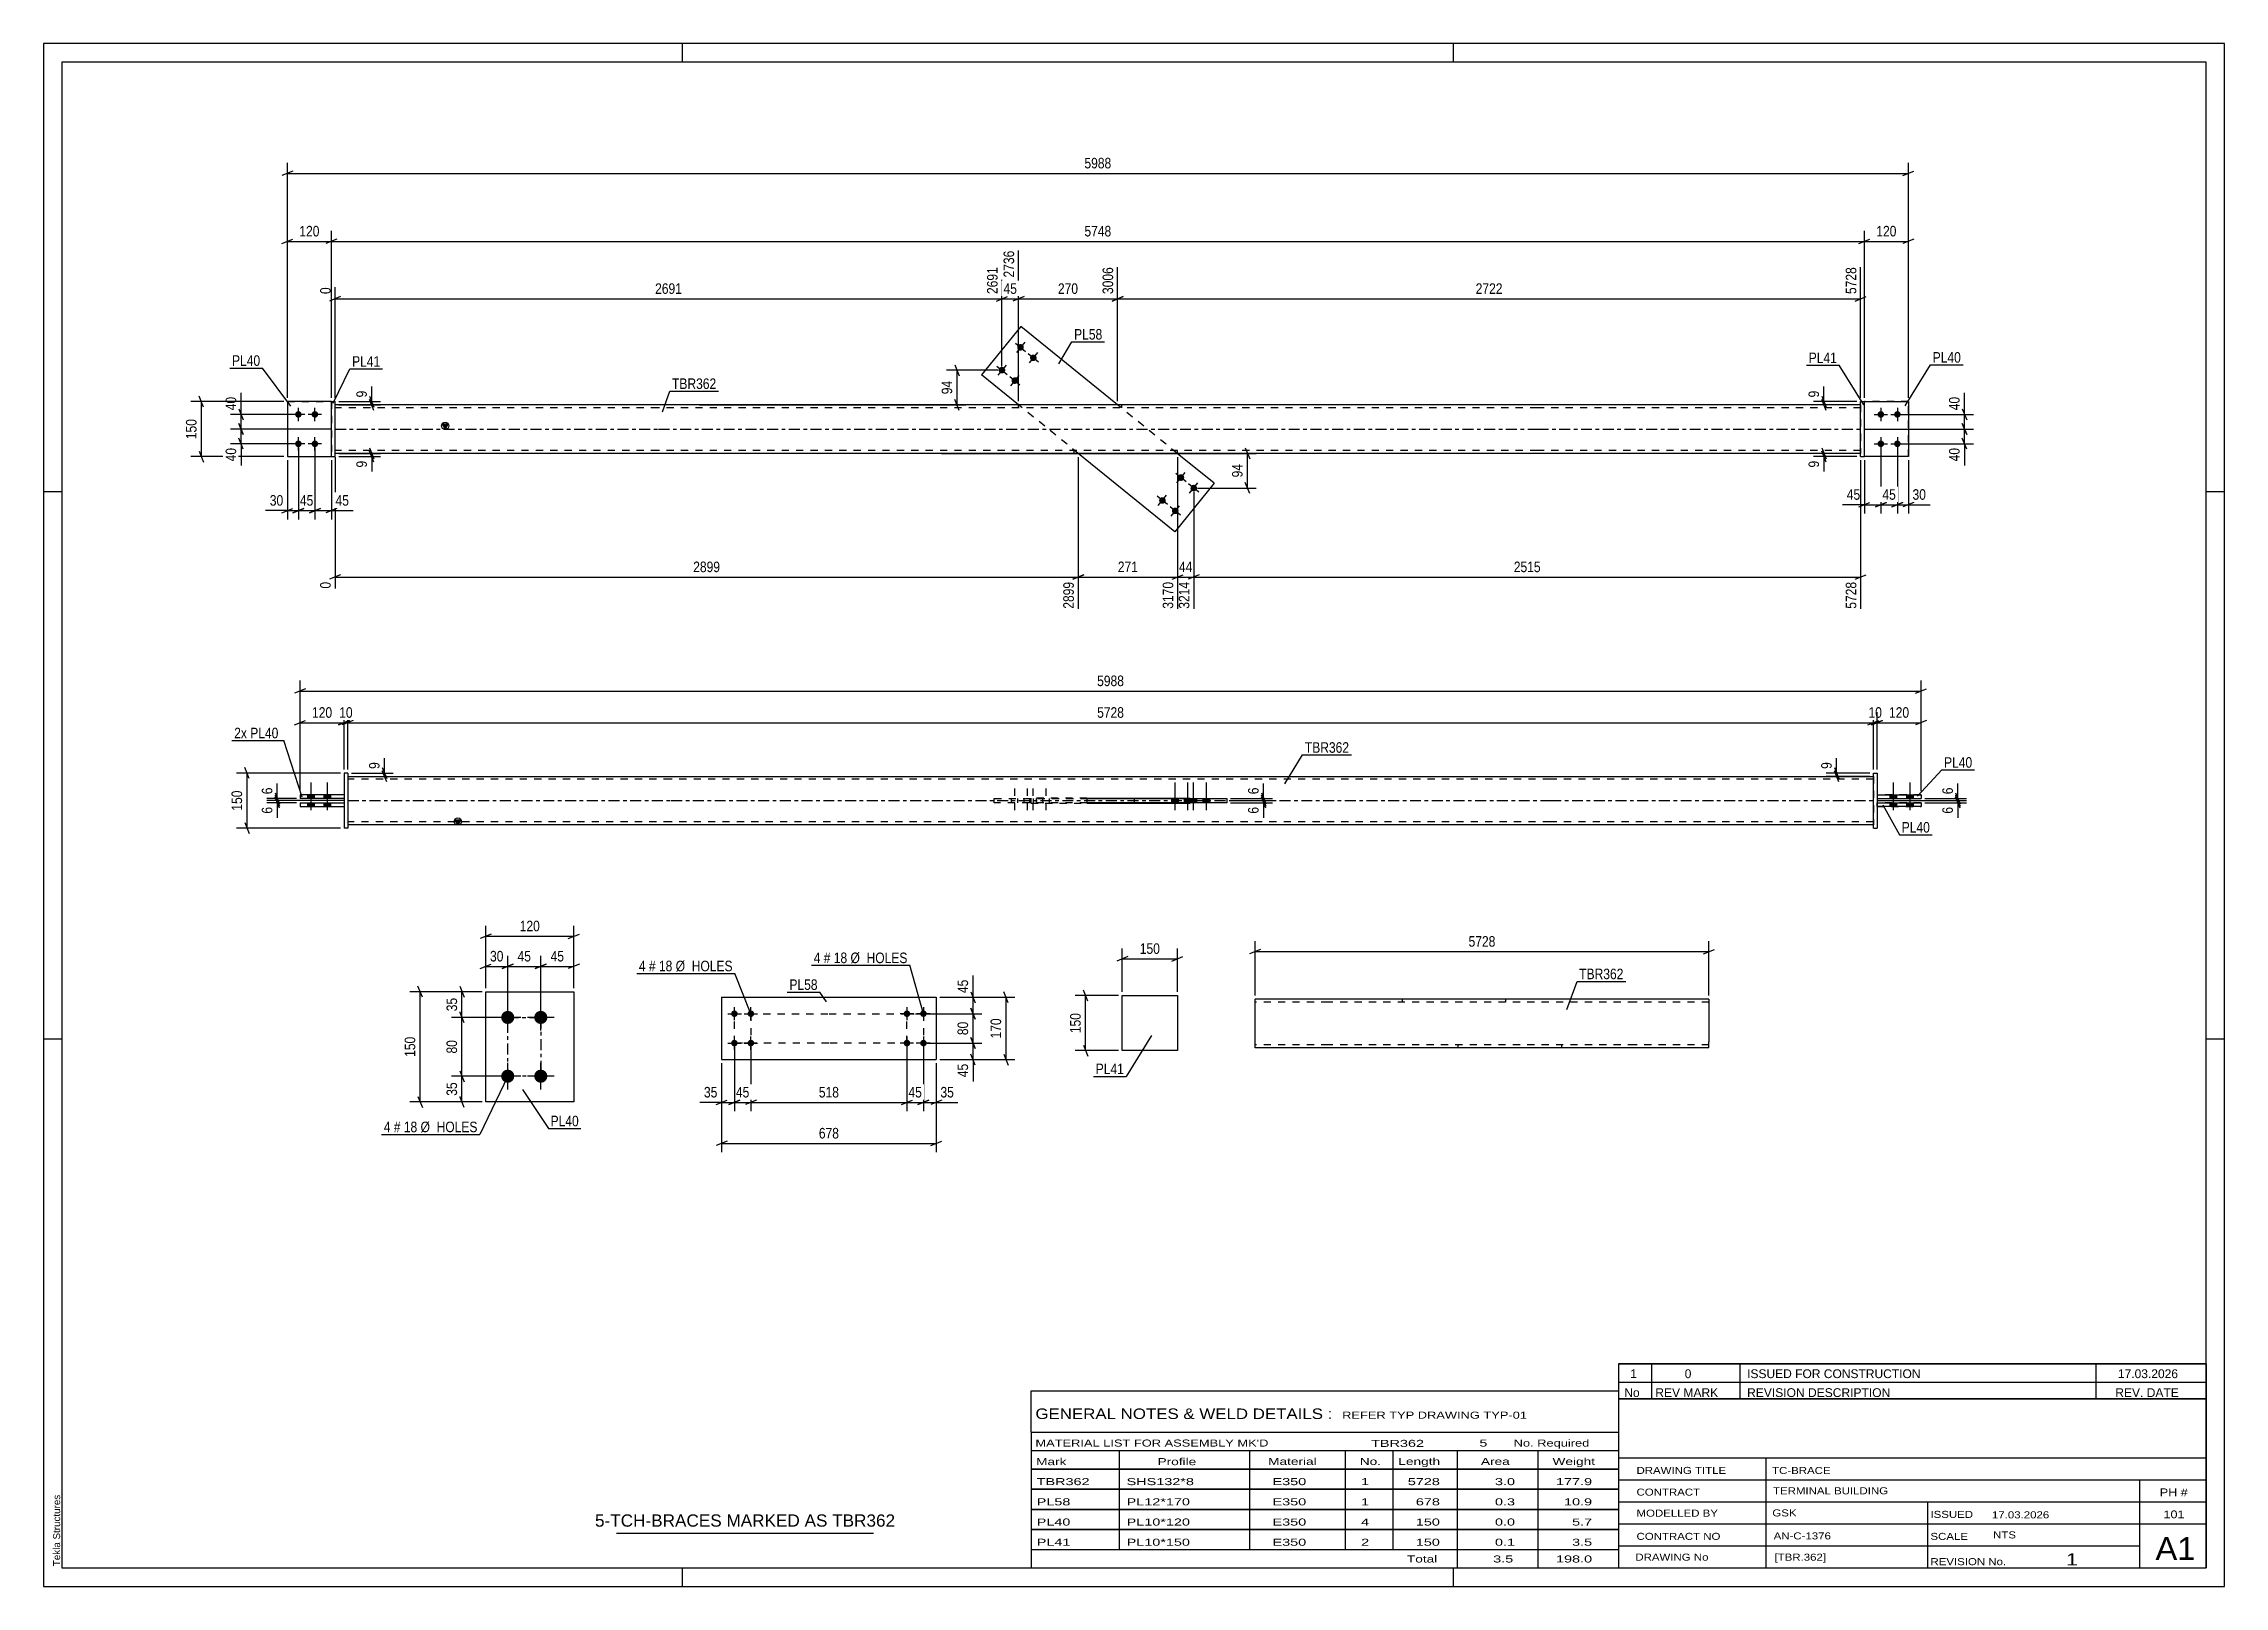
# Model space of a CAD drawing. Header units: millimetres. Extents: x 0 to 594, y 0 to 420.
import ezdxf

# ---------------------------------------------------------------- set-up
doc = ezdxf.new("R2010")
doc.units = ezdxf.units.MM
doc.linetypes.add('DXK_LINE_DOT2', pattern=[3.9198, 1.9599, -1.9599])
doc.linetypes.add('DXK_LINE_DOT3', pattern=[5.9187, 2.979, -0.9799, 0.9799, -0.9799])
doc.styles.add('Arial', font='ARIAL.TTF', dxfattribs={"height": 0.2})
doc.styles.add('Arial Narrow', font='ARIALN.TTF', dxfattribs={"height": 0.2})

# ---------------------------------------------------------------- blocks, each defined once
blk = doc.blocks.new('Unknown-580570090-1163')
at = {"color": 5, "linetype": 'Continuous'}
for p, q in [((594, 420), (0, 420)), ((0, 420), (0, 0)), ((174, 415), (174, 420)), ((384, 415), (384, 420)), ((594, 0), (594, 420)), ((589, 415), (5, 415)), ((5, 415), (5, 5)), ((589, 5), (589, 415)), ((5, 298), (0, 298)), ((594, 298), (589, 298)), ((5, 149), (0, 149)), ((594, 149), (589, 149)), ((0, 0), (594, 0)), ((5, 5), (589, 5)), ((174, 0), (174, 5)), ((384, 0), (384, 5))]:
    blk.add_line(p, q, dxfattribs=at)
at = {"color": 174, "linetype": 'Continuous', "style": 'Arial'}
blk.add_text('Tekla Structures', height=1.9102, rotation=90, dxfattribs=at).set_placement((4.5, 5.5))
blk = doc.blocks.new('Part-580570090-2688 - 2681')
at = {"color": 2, "linetype": 'Continuous'}
for p, q in [((349.96, 159.85), (329.96, 159.85)), ((329.96, 148.25), (329.96, 159.85)), ((433.51, 159.85), (350.06, 159.85)), ((453.61, 159.85), (433.61, 159.85)), ((453.61, 159.85), (453.61, 159.38)), ((453.61, 159.38), (453.61, 158.86)), ((453.61, 158.86), (453.61, 148.25)), ((329.96, 146.65), (329.96, 148.25)), ((349.96, 146.65), (329.96, 146.65)), ((433.51, 146.65), (350.06, 146.65)), ((453.61, 146.65), (433.61, 146.65)), ((453.61, 146.65), (453.61, 148.25))]:
    blk.add_line(p, q, dxfattribs=at)
at = {"color": 7, "linetype": 'DXK_LINE_DOT2'}
for p, q in [((349.96, 159.05), (329.96, 159.05)), ((433.51, 159.05), (350.06, 159.05)), ((370.06, 159.85), (370.06, 159.05)), ((398.23, 159.85), (398.23, 159.05)), ((453.61, 159.05), (433.61, 159.05)), ((453.61, 158.86), (453.61, 158.98)), ((349.96, 147.45), (329.96, 147.45)), ((433.51, 147.45), (350.06, 147.45)), ((385.34, 146.65), (385.34, 147.45)), ((413.51, 146.65), (413.51, 147.45)), ((453.61, 147.45), (433.61, 147.45))]:
    blk.add_line(p, q, dxfattribs=at)
blk = doc.blocks.new('Part-580570090-1994 - 1977')
at = {"color": 2, "linetype": 'Continuous'}
for p, q in [((499.39, 213.32), (499.39, 213.32)), ((499.39, 213.32), (511.39, 213.32)), ((499.39, 212.32), (499.39, 213.32)), ((511.39, 212.32), (499.39, 212.32)), ((511.39, 213.32), (511.39, 213.32)), ((511.39, 213.32), (511.39, 212.32))]:
    blk.add_line(p, q, dxfattribs=at)
at = {"color": 7, "linetype": 'DXK_LINE_DOT2'}
for p, q in [((511.39, 213.32), (499.39, 213.32)), ((499.39, 212.32), (511.39, 212.32))]:
    blk.add_line(p, q, dxfattribs=at)
blk = doc.blocks.new('Part-580570090-1989 - 1977')
at = {"linetype": 'Continuous'}
blk.add_hatch(color=2, dxfattribs=at).paths.add_polyline_path([(112.85, 207.32), (112.05, 208.72), (113.65, 208.72)])
at = {"color": 2, "linetype": 'Continuous'}
for p, q in [((82.85, 220.52), (170.85, 220.52)), ((170.95, 220.52), (410.29, 220.52)), ((410.39, 220.52), (498.39, 220.52)), ((284.18, 214.62), (284.18, 213.22)), ((284.18, 214.62), (312.34, 214.62)), ((297.06, 214.62), (297.06, 214.52)), ((312.34, 214.62), (312.34, 214.52)), ((112.85, 207.32), (112.05, 208.72)), ((112.05, 208.72), (113.65, 208.72)), ((113.65, 208.72), (112.85, 207.32)), ((284.18, 213.22), (312.34, 213.22)), ((297.06, 213.22), (297.06, 213.32)), ((312.34, 213.22), (312.34, 213.32)), ((170.85, 207.32), (82.85, 207.32)), ((410.29, 207.32), (170.95, 207.32)), ((498.39, 207.32), (410.39, 207.32))]:
    blk.add_line(p, q, dxfattribs=at)
at = {"color": 7, "linetype": 'DXK_LINE_DOT2'}
for p, q in [((82.85, 220.52), (82.85, 207.32)), ((498.39, 220.52), (498.39, 207.32)), ((170.85, 219.72), (82.85, 219.72)), ((410.29, 219.72), (170.95, 219.72)), ((268.9, 214.62), (268.9, 213.22)), ((284.18, 214.62), (268.9, 214.62)), ((297.06, 214.52), (297.06, 213.32)), ((312.34, 214.52), (312.34, 213.32)), ((498.39, 219.72), (410.39, 219.72)), ((170.85, 208.12), (82.85, 208.12)), ((410.29, 208.12), (170.95, 208.12)), ((268.9, 213.22), (284.18, 213.22)), ((498.39, 208.12), (410.39, 208.12))]:
    blk.add_line(p, q, dxfattribs=at)
at = {"color": 7, "linetype": 'DXK_LINE_DOT3'}
for p, q in [((82.85, 213.92), (170.85, 213.92)), ((170.95, 213.92), (410.29, 213.92)), ((410.39, 213.92), (498.39, 213.92))]:
    blk.add_line(p, q, dxfattribs=at)
at = {"color": 2, "linetype": 'Continuous'}
blk.add_circle((112.85, 208.22), 1, dxfattribs=at)
blk = doc.blocks.new('Part-580570090-1999 - 1977')
at = {"color": 2, "linetype": 'Continuous'}
for p, q in [((499.39, 215.52), (499.39, 215.52)), ((499.39, 215.52), (511.39, 215.52)), ((499.39, 215.52), (499.39, 214.52)), ((499.39, 214.52), (511.39, 214.52)), ((511.39, 215.52), (511.39, 215.52)), ((511.39, 215.52), (511.39, 214.52))]:
    blk.add_line(p, q, dxfattribs=at)
at = {"color": 7, "linetype": 'DXK_LINE_DOT2'}
for p, q in [((511.39, 215.52), (499.39, 215.52)), ((499.39, 215.52), (499.39, 215.52)), ((499.39, 214.52), (511.39, 214.52))]:
    blk.add_line(p, q, dxfattribs=at)
blk = doc.blocks.new('Part-580570090-2000 - 1977')
at = {"color": 2, "linetype": 'Continuous'}
for p, q in [((498.39, 206.42), (498.39, 221.42)), ((498.39, 221.42), (499.39, 221.42)), ((499.39, 221.42), (499.39, 221.42)), ((499.39, 221.42), (499.39, 206.42)), ((498.39, 206.42), (498.39, 206.42)), ((498.39, 206.42), (499.39, 206.42))]:
    blk.add_line(p, q, dxfattribs=at)
at = {"color": 7, "linetype": 'DXK_LINE_DOT2'}
for p, q in [((498.39, 221.42), (499.39, 221.42)), ((499.39, 221.42), (499.39, 221.42)), ((498.39, 206.42), (499.39, 206.42))]:
    blk.add_line(p, q, dxfattribs=at)
blk = doc.blocks.new('Part-580570090-2005 - 1977')
at = {"color": 2, "linetype": 'Continuous'}
for p, q in [((69.85, 213.32), (69.85, 212.32)), ((69.85, 213.32), (81.85, 213.32)), ((69.85, 212.32), (81.85, 212.32)), ((81.85, 213.32), (81.85, 212.32))]:
    blk.add_line(p, q, dxfattribs=at)
blk = doc.blocks.new('Part-580570090-2010 - 1977')
at = {"color": 2, "linetype": 'Continuous'}
for p, q in [((69.85, 215.52), (69.85, 214.52)), ((81.85, 215.52), (69.85, 215.52)), ((81.85, 214.52), (69.85, 214.52)), ((81.85, 215.52), (81.85, 214.52))]:
    blk.add_line(p, q, dxfattribs=at)
blk = doc.blocks.new('Part-580570090-2013 - 1977')
at = {"color": 2, "linetype": 'Continuous'}
for p, q in [((82.85, 221.42), (81.85, 221.42)), ((81.85, 221.42), (81.85, 206.42)), ((82.85, 221.42), (82.85, 206.42)), ((82.85, 206.42), (81.85, 206.42))]:
    blk.add_line(p, q, dxfattribs=at)
blk = doc.blocks.new('Part-580570090-2016 - 1977')
at = {"color": 7, "linetype": 'DXK_LINE_DOT2'}
for p, q in [((258.95, 213.32), (258.95, 214.52)), ((258.95, 214.52), (284.18, 214.52)), ((269.66, 213.32), (269.66, 214.52)), ((284.18, 213.32), (258.95, 213.32))]:
    blk.add_line(p, q, dxfattribs=at)
at = {"color": 2, "linetype": 'Continuous'}
for p, q in [((284.18, 214.52), (322.29, 214.52)), ((311.58, 213.32), (311.58, 214.52)), ((322.29, 214.52), (322.29, 213.32)), ((322.29, 213.32), (284.18, 213.32))]:
    blk.add_line(p, q, dxfattribs=at)
blk = doc.blocks.new('Bolt-580570090-2017 - 1977')
at = {"linetype": 'Continuous'}
for points in [[(504.79, 215.52), (502.99, 215.52), (502.99, 214.52), (504.79, 214.52)], [(504.79, 215.52), (502.99, 215.52), (502.99, 214.52), (504.79, 214.52)], [(509.29, 215.52), (507.49, 215.52), (507.49, 214.52), (509.29, 214.52)], [(509.29, 215.52), (507.49, 215.52), (507.49, 214.52), (509.29, 214.52)], [(504.79, 213.32), (502.99, 213.32), (502.99, 212.32), (504.79, 212.32)], [(504.79, 213.32), (502.99, 213.32), (502.99, 212.32), (504.79, 212.32)], [(509.29, 213.32), (507.49, 213.32), (507.49, 212.32), (509.29, 212.32)], [(509.29, 213.32), (507.49, 213.32), (507.49, 212.32), (509.29, 212.32)]]:
    blk.add_hatch(color=1, dxfattribs=at).paths.add_polyline_path(points)
at = {"color": 1, "linetype": 'Continuous'}
for p, q in [((502.99, 214.52), (502.99, 215.52)), ((502.99, 214.52), (502.99, 215.52)), ((503.89, 211.32), (503.89, 218.82)), ((503.89, 211.32), (503.89, 218.82)), ((504.79, 214.52), (504.79, 215.52)), ((504.79, 214.52), (504.79, 215.52)), ((507.49, 214.52), (507.49, 215.52)), ((507.49, 214.52), (507.49, 215.52)), ((508.39, 211.32), (508.39, 218.82)), ((508.39, 211.32), (508.39, 218.82)), ((509.29, 214.52), (509.29, 215.52)), ((509.29, 214.52), (509.29, 215.52)), ((502.99, 212.32), (502.99, 213.32)), ((502.99, 212.32), (502.99, 213.32)), ((504.79, 212.32), (504.79, 213.32)), ((504.79, 212.32), (504.79, 213.32)), ((507.49, 212.32), (507.49, 213.32)), ((507.49, 212.32), (507.49, 213.32)), ((509.29, 212.32), (509.29, 213.32)), ((509.29, 212.32), (509.29, 213.32))]:
    blk.add_line(p, q, dxfattribs=at)
blk = doc.blocks.new('Bolt-580570090-2018 - 1977')
at = {"linetype": 'Continuous'}
for points in [[(71.95, 214.52), (73.75, 214.52), (73.75, 215.52), (71.95, 215.52)], [(71.95, 214.52), (73.75, 214.52), (73.75, 215.52), (71.95, 215.52)], [(76.45, 214.52), (78.25, 214.52), (78.25, 215.52), (76.45, 215.52)], [(76.45, 214.52), (78.25, 214.52), (78.25, 215.52), (76.45, 215.52)], [(71.95, 212.32), (73.75, 212.32), (73.75, 213.32), (71.95, 213.32)], [(71.95, 212.32), (73.75, 212.32), (73.75, 213.32), (71.95, 213.32)], [(76.45, 212.32), (78.25, 212.32), (78.25, 213.32), (76.45, 213.32)], [(76.45, 212.32), (78.25, 212.32), (78.25, 213.32), (76.45, 213.32)]]:
    blk.add_hatch(color=1, dxfattribs=at).paths.add_polyline_path(points)
at = {"color": 1, "linetype": 'Continuous'}
for p, q in [((71.95, 214.52), (71.95, 215.52)), ((71.95, 214.52), (71.95, 215.52)), ((72.85, 211.32), (72.85, 218.82)), ((72.85, 211.32), (72.85, 218.82)), ((73.75, 214.52), (73.75, 215.52)), ((73.75, 214.52), (73.75, 215.52)), ((76.45, 214.52), (76.45, 215.52)), ((76.45, 214.52), (76.45, 215.52)), ((77.35, 211.32), (77.35, 218.82)), ((77.35, 211.32), (77.35, 218.82)), ((78.25, 214.52), (78.25, 215.52)), ((78.25, 214.52), (78.25, 215.52)), ((71.95, 212.32), (71.95, 213.32)), ((71.95, 212.32), (71.95, 213.32)), ((73.75, 212.32), (73.75, 213.32)), ((73.75, 212.32), (73.75, 213.32)), ((76.45, 212.32), (76.45, 213.32)), ((76.45, 212.32), (76.45, 213.32)), ((78.25, 212.32), (78.25, 213.32)), ((78.25, 212.32), (78.25, 213.32))]:
    blk.add_line(p, q, dxfattribs=at)
blk = doc.blocks.new('Bolt-580570090-2019 - 1977')
at = {"color": 1, "linetype": 'DXK_LINE_DOT2'}
for p, q in [((263.6, 213.32), (263.6, 214.52)), ((264.5, 211.32), (264.5, 218.82)), ((265.4, 213.32), (265.4, 214.52)), ((267.1, 213.32), (267.1, 214.52)), ((268, 211.32), (268, 218.82)), ((268.64, 213.32), (268.64, 214.52)), ((268.9, 213.32), (268.9, 214.52)), ((269.54, 211.32), (269.54, 218.82)), ((270.44, 213.32), (270.44, 214.52)), ((272.14, 213.32), (272.14, 214.52)), ((273.04, 211.32), (273.04, 218.82)), ((273.94, 213.32), (273.94, 214.52))]:
    blk.add_line(p, q, dxfattribs=at)
blk = doc.blocks.new('Bolt-580570090-2020 - 1977')
at = {"linetype": 'Continuous'}
for points in [[(307.3, 213.32), (309.1, 213.32), (309.1, 214.52), (307.3, 214.52)], [(310.8, 213.32), (312.6, 213.32), (312.6, 214.52), (310.8, 214.52)], [(312.34, 213.32), (314.14, 213.32), (314.14, 214.52), (312.34, 214.52)], [(315.84, 213.32), (317.64, 213.32), (317.64, 214.52), (315.84, 214.52)]]:
    blk.add_hatch(color=1, dxfattribs=at).paths.add_polyline_path(points)
at = {"color": 1, "linetype": 'Continuous'}
for p, q in [((307.3, 213.32), (307.3, 214.52)), ((308.2, 211.32), (308.2, 218.82)), ((309.1, 213.32), (309.1, 214.52)), ((310.8, 213.32), (310.8, 214.52)), ((311.7, 211.32), (311.7, 218.82)), ((312.34, 213.32), (312.34, 214.52)), ((312.6, 213.32), (312.6, 214.52)), ((313.24, 211.32), (313.24, 218.82)), ((314.14, 213.32), (314.14, 214.52)), ((315.84, 213.32), (315.84, 214.52)), ((316.74, 211.32), (316.74, 218.82)), ((317.64, 213.32), (317.64, 214.52))]:
    blk.add_line(p, q, dxfattribs=at)
blk = doc.blocks.new('Part-580570090-3466 - 3465')
at = {"color": 2, "linetype": 'Continuous'}
for p, q in [((184.65, 160.4), (184.65, 143.4)), ((184.65, 160.4), (213.85, 160.4)), ((213.95, 160.4), (243.15, 160.4)), ((243.15, 160.4), (243.15, 143.4)), ((184.65, 143.4), (213.85, 143.4)), ((213.95, 143.4), (243.15, 143.4))]:
    blk.add_line(p, q, dxfattribs=at)
blk = doc.blocks.new('Bolt-580570090-3467 - 3465')
at = {"linetype": 'Continuous'}
for points in [[(235.15, 155, -1), (235.15, 156.8, -1)], [(239.65, 155, -1), (239.65, 156.8, -1)], [(235.15, 147, -1), (235.15, 148.8, -1)], [(239.65, 147, -1), (239.65, 148.8, -1)]]:
    blk.add_hatch(color=1, dxfattribs=at).paths.add_polyline_path(points)
at = {"color": 1, "linetype": 'Continuous'}
for p, q in [((236.95, 155.9), (233.35, 155.9)), ((235.15, 157.7), (235.15, 154.1)), ((241.45, 155.9), (237.85, 155.9)), ((239.65, 157.7), (239.65, 154.1)), ((235.15, 149.7), (235.15, 146.1)), ((239.65, 149.7), (239.65, 146.1)), ((236.95, 147.9), (233.35, 147.9)), ((241.45, 147.9), (237.85, 147.9))]:
    blk.add_line(p, q, dxfattribs=at)
blk = doc.blocks.new('Bolt-580570090-3468 - 3465')
at = {"linetype": 'Continuous'}
for points in [[(188.15, 156.8, -1), (188.15, 155, -1)], [(192.65, 156.8, -1), (192.65, 155, -1)], [(188.15, 148.8, -1), (188.15, 147, -1)], [(192.65, 148.8, -1), (192.65, 147, -1)]]:
    blk.add_hatch(color=1, dxfattribs=at).paths.add_polyline_path(points)
at = {"color": 1, "linetype": 'Continuous'}
for p, q in [((186.35, 155.9), (189.95, 155.9)), ((188.15, 154.1), (188.15, 157.7)), ((190.85, 155.9), (194.45, 155.9)), ((192.65, 154.1), (192.65, 157.7)), ((188.15, 146.1), (188.15, 149.7)), ((192.65, 146.1), (192.65, 149.7)), ((186.35, 147.9), (189.95, 147.9)), ((190.85, 147.9), (194.45, 147.9))]:
    blk.add_line(p, q, dxfattribs=at)
blk = doc.blocks.new('Part-580570090-1474 - 1403')
at = {"color": 2, "linetype": 'Continuous'}
for p, q in [((494.93, 322.56), (495.93, 322.56)), ((494.93, 307.56), (494.93, 322.56)), ((495.93, 307.56), (495.93, 322.56)), ((494.93, 307.56), (494.93, 307.56)), ((494.93, 307.56), (495.93, 307.56))]:
    blk.add_line(p, q, dxfattribs=at)
at = {"color": 7, "linetype": 'DXK_LINE_DOT2'}
for p, q in [((494.93, 322.56), (495.93, 322.56)), ((494.93, 307.56), (495.93, 307.56))]:
    blk.add_line(p, q, dxfattribs=at)
blk = doc.blocks.new('Part-580570090-1443 - 1403')
at = {"linetype": 'Continuous'}
blk.add_hatch(color=2, dxfattribs=at).paths.add_polyline_path([(109.39, 315.06), (108.59, 316.46), (110.19, 316.46)])
at = {"color": 2, "linetype": 'Continuous'}
for p, q in [((167.39, 321.66), (79.39, 321.66)), ((406.83, 321.66), (167.49, 321.66)), ((494.93, 321.66), (406.93, 321.66)), ((109.39, 315.06), (108.59, 316.46)), ((108.59, 316.46), (110.19, 316.46)), ((110.19, 316.46), (109.39, 315.06)), ((167.39, 308.46), (79.39, 308.46)), ((406.83, 308.46), (167.49, 308.46)), ((494.93, 308.46), (406.93, 308.46))]:
    blk.add_line(p, q, dxfattribs=at)
at = {"color": 7, "linetype": 'DXK_LINE_DOT2'}
for p, q in [((79.39, 308.46), (79.39, 321.66)), ((167.39, 320.86), (79.39, 320.86)), ((406.83, 320.86), (167.49, 320.86)), ((265.44, 321.66), (265.44, 320.86)), ((293.6, 321.66), (293.6, 320.86)), ((494.93, 320.86), (406.93, 320.86)), ((494.93, 321.66), (494.93, 308.46)), ((167.39, 309.26), (79.39, 309.26)), ((406.83, 309.26), (167.49, 309.26)), ((280.72, 308.46), (280.72, 309.26)), ((308.88, 308.46), (308.88, 309.26)), ((494.93, 309.26), (406.93, 309.26))]:
    blk.add_line(p, q, dxfattribs=at)
at = {"color": 7, "linetype": 'DXK_LINE_DOT3'}
for p, q in [((79.39, 315.06), (167.39, 315.06)), ((167.49, 315.06), (406.83, 315.06)), ((406.93, 315.06), (494.93, 315.06))]:
    blk.add_line(p, q, dxfattribs=at)
at = {"color": 2, "linetype": 'Continuous'}
blk.add_circle((109.39, 315.96), 1, dxfattribs=at)
blk = doc.blocks.new('Part-580570090-1475 - 1403')
at = {"color": 7, "linetype": 'DXK_LINE_DOT2'}
for p, q in [((66.39, 322.56), (66.39, 307.56)), ((66.39, 322.56), (78.39, 322.56)), ((78.39, 322.56), (78.39, 307.56)), ((66.39, 307.56), (78.39, 307.56))]:
    blk.add_line(p, q, dxfattribs=at)
blk = doc.blocks.new('Bolt-580570090-1411 - 1403')
at = {"linetype": 'Continuous'}
for points in [[(309.21, 301.15, -1), (310.35, 302.55, -1)], [(312.71, 298.31, -1), (313.84, 299.71, -1)], [(304.17, 294.94, -1), (305.31, 296.33, -1)], [(307.67, 292.1, -1), (308.8, 293.5, -1)]]:
    blk.add_hatch(color=1, dxfattribs=at).paths.add_polyline_path(points)
at = {"color": 1, "linetype": 'Continuous'}
for p, q in [((311.18, 300.71), (308.38, 302.98)), ((308.65, 300.45), (310.92, 303.24)), ((303.61, 294.24), (305.87, 297.03)), ((314.67, 297.88), (311.88, 300.15)), ((312.14, 297.61), (314.41, 300.41)), ((306.14, 294.5), (303.34, 296.77)), ((309.63, 291.67), (306.84, 293.93)), ((307.1, 291.4), (309.37, 294.2))]:
    blk.add_line(p, q, dxfattribs=at)
blk = doc.blocks.new('Part-580570090-1444 - 1403')
at = {"color": 7, "linetype": 'DXK_LINE_DOT2'}
for p, q in [((507.93, 322.56), (495.93, 322.56)), ((495.93, 307.56), (495.93, 322.56)), ((507.93, 307.56), (507.93, 322.56)), ((507.93, 307.56), (495.93, 307.56))]:
    blk.add_line(p, q, dxfattribs=at)
blk = doc.blocks.new('Bolt-580570090-1412 - 1403')
at = {"linetype": 'Continuous'}
for points in [[(266.65, 338.01, -1), (265.51, 336.61, -1)], [(270.14, 335.17, -1), (269.01, 333.78, -1)], [(261.61, 331.8, -1), (260.47, 330.4, -1)], [(265.1, 328.96, -1), (263.97, 327.56, -1)]]:
    blk.add_hatch(color=1, dxfattribs=at).paths.add_polyline_path(points)
at = {"color": 1, "linetype": 'Continuous'}
for p, q in [((267.22, 338.71), (264.95, 335.91)), ((264.68, 338.45), (267.48, 336.18)), ((268.18, 335.61), (270.97, 333.34)), ((270.71, 335.87), (268.44, 333.08)), ((259.64, 332.23), (262.44, 329.96)), ((262.18, 332.5), (259.91, 329.7)), ((263.14, 329.4), (265.93, 327.13)), ((265.67, 329.66), (263.4, 326.87))]:
    blk.add_line(p, q, dxfattribs=at)
blk = doc.blocks.new('Part-580570090-1459 - 1403')
at = {"color": 2, "linetype": 'Continuous'}
for p, q in [((495.93, 322.56), (507.93, 322.56)), ((507.93, 322.56), (507.93, 307.56)), ((507.93, 307.56), (495.93, 307.56))]:
    blk.add_line(p, q, dxfattribs=at)
at = {"color": 7, "linetype": 'DXK_LINE_DOT2'}
blk.add_line((495.93, 307.56), (495.93, 322.56), dxfattribs=at)
blk = doc.blocks.new('Part-580570090-1490 - 1403')
at = {"color": 2, "linetype": 'Continuous'}
for p, q in [((66.39, 322.56), (66.39, 307.56)), ((78.39, 322.56), (66.39, 322.56)), ((66.39, 307.56), (78.39, 307.56))]:
    blk.add_line(p, q, dxfattribs=at)
at = {"color": 7, "linetype": 'DXK_LINE_DOT2'}
blk.add_line((78.39, 307.56), (78.39, 322.56), dxfattribs=at)
blk = doc.blocks.new('Part-580570090-1505 - 1403')
at = {"color": 2, "linetype": 'Continuous'}
for p, q in [((78.39, 307.56), (78.39, 322.56)), ((78.39, 322.56), (79.39, 322.56)), ((79.39, 307.56), (79.39, 322.56)), ((78.39, 307.56), (79.39, 307.56))]:
    blk.add_line(p, q, dxfattribs=at)
blk = doc.blocks.new('Part-580570090-1520 - 1403')
at = {"color": 2, "linetype": 'Continuous'}
for p, q in [((266.2, 343.01), (255.49, 329.81)), ((292.51, 321.66), (266.2, 343.01)), ((265.54, 321.66), (255.49, 329.81)), ((308.12, 287.1), (281.8, 308.46)), ((318.83, 300.3), (308.78, 308.46)), ((318.83, 300.3), (308.12, 287.1))]:
    blk.add_line(p, q, dxfattribs=at)
at = {"color": 7, "linetype": 'DXK_LINE_DOT2'}
for p, q in [((281.8, 308.46), (265.54, 321.66)), ((308.78, 308.46), (292.51, 321.66))]:
    blk.add_line(p, q, dxfattribs=at)
blk = doc.blocks.new('Bolt-580570090-1521 - 1403')
at = {"linetype": 'Continuous'}
for points in [[(500.43, 319.96, -1), (500.43, 318.16, -1)], [(504.93, 319.96, -1), (504.93, 318.16, -1)], [(500.43, 311.96, -1), (500.43, 310.16, -1)], [(504.93, 311.96, -1), (504.93, 310.16, -1)]]:
    blk.add_hatch(color=1, dxfattribs=at).paths.add_polyline_path(points)
at = {"color": 1, "linetype": 'Continuous'}
for p, q in [((500.43, 320.86), (500.43, 317.26)), ((504.93, 320.86), (504.93, 317.26)), ((498.63, 319.06), (502.23, 319.06)), ((503.13, 319.06), (506.73, 319.06)), ((498.63, 311.06), (502.23, 311.06)), ((500.43, 312.86), (500.43, 309.26)), ((503.13, 311.06), (506.73, 311.06)), ((504.93, 312.86), (504.93, 309.26))]:
    blk.add_line(p, q, dxfattribs=at)
blk = doc.blocks.new('Bolt-580570090-1522 - 1403')
at = {"linetype": 'Continuous'}
for points in [[(69.39, 318.16, -1), (69.39, 319.96, -1)], [(73.89, 318.16, -1), (73.89, 319.96, -1)], [(69.39, 310.16, -1), (69.39, 311.96, -1)], [(73.89, 310.16, -1), (73.89, 311.96, -1)]]:
    blk.add_hatch(color=1, dxfattribs=at).paths.add_polyline_path(points)
at = {"color": 1, "linetype": 'Continuous'}
for p, q in [((69.39, 317.26), (69.39, 320.86)), ((73.89, 317.26), (73.89, 320.86)), ((71.19, 319.06), (67.59, 319.06)), ((75.69, 319.06), (72.09, 319.06)), ((71.19, 311.06), (67.59, 311.06)), ((69.39, 309.26), (69.39, 312.86)), ((75.69, 311.06), (72.09, 311.06)), ((73.89, 309.26), (73.89, 312.86))]:
    blk.add_line(p, q, dxfattribs=at)
blk = doc.blocks.new('Bolt-580570090-2273 - 2211')
at = {"linetype": 'Continuous'}
for points in [[(126.42, 153.09, -1), (126.42, 156.69, -1)], [(135.42, 153.09, -1), (135.42, 156.69, -1)], [(126.42, 137.09, -1), (126.42, 140.69, -1)], [(135.42, 137.09, -1), (135.42, 140.69, -1)]]:
    blk.add_hatch(color=1, dxfattribs=at).paths.add_polyline_path(points)
at = {"color": 1, "linetype": 'Continuous'}
for p, q in [((130.02, 154.89), (122.82, 154.89)), ((126.42, 151.29), (126.42, 158.49)), ((139.02, 154.89), (131.82, 154.89)), ((135.42, 151.29), (135.42, 158.49)), ((130.02, 138.89), (122.82, 138.89)), ((126.42, 135.29), (126.42, 142.49)), ((139.02, 138.89), (131.82, 138.89)), ((135.42, 135.29), (135.42, 142.49))]:
    blk.add_line(p, q, dxfattribs=at)
blk = doc.blocks.new('Part-580570090-2278 - 2211')
at = {"color": 2, "linetype": 'Continuous'}
for p, q in [((120.42, 131.89), (120.42, 161.89)), ((120.42, 161.89), (144.42, 161.89)), ((144.42, 161.89), (144.42, 131.89)), ((144.42, 131.89), (120.42, 131.89))]:
    blk.add_line(p, q, dxfattribs=at)
blk = doc.blocks.new('Part-580570090-2441 - 2435')
at = {"color": 2, "linetype": 'Continuous'}
for p, q in [((293.82, 160.85), (308.82, 160.85)), ((293.82, 145.85), (293.82, 160.85)), ((308.82, 160.85), (308.82, 145.85)), ((308.82, 145.85), (293.82, 145.85))]:
    blk.add_line(p, q, dxfattribs=at)
blk = doc.blocks.new('Rectangle-580570090-4125 - 3465')
at = {"color": 1, "linetype": 'DXK_LINE_DOT2'}
for p, q in [((188.15, 155.9), (213.85, 155.9)), ((188.15, 147.9), (188.15, 155.9)), ((213.95, 155.9), (239.65, 155.9)), ((239.65, 155.9), (239.65, 147.9)), ((213.85, 147.9), (188.15, 147.9)), ((239.65, 147.9), (213.95, 147.9))]:
    blk.add_line(p, q, dxfattribs=at)
blk = doc.blocks.new('Rectangle-580570090-2419 - 2211')
at = {"color": 1, "linetype": 'DXK_LINE_DOT3'}
blk.add_lwpolyline([(126.42, 154.89), (135.42, 154.89), (135.42, 138.89), (126.42, 138.89), (126.42, 154.89)], close=True, dxfattribs=at)
blk = doc.blocks.new('Rectangle-580570090-4135 - 3465')
at = {"color": 1, "linetype": 'DXK_LINE_DOT2'}
for p, q in [((188.15, 155.9), (192.65, 155.9)), ((188.15, 147.9), (188.15, 155.9)), ((192.65, 155.9), (192.65, 147.9)), ((192.65, 147.9), (188.15, 147.9))]:
    blk.add_line(p, q, dxfattribs=at)
blk = doc.blocks.new('Rectangle-580570090-4145 - 3465')
at = {"color": 1, "linetype": 'DXK_LINE_DOT2'}
for p, q in [((235.15, 155.9), (239.65, 155.9)), ((235.15, 147.9), (235.15, 155.9)), ((239.65, 155.9), (239.65, 147.9)), ((239.65, 147.9), (235.15, 147.9))]:
    blk.add_line(p, q, dxfattribs=at)
blk = doc.blocks.new('StraightDimension-580570090-2694 - 2681')
at = {"color": 7, "linetype": 'Continuous'}
for p, q in [((331.46, 173.41), (328.46, 172.21)), ((329.96, 160.85), (329.96, 175.66)), ((329.96, 172.81), (453.61, 172.81)), ((452.11, 172.21), (455.11, 173.41)), ((453.61, 160.85), (453.61, 175.66))]:
    blk.add_line(p, q, dxfattribs=at)
at = {"color": 0}
blk.add_wipeout([(396.04, 173.56), (396.04, 177.76), (387.53, 177.76), (387.53, 173.56)], dxfattribs=at)
at = {"color": 3, "style": 'Arial Narrow'}
blk.add_text('5728', height=2.863, dxfattribs=at).set_placement((388.13, 174.16))
blk = doc.blocks.new('StraightDimension-580570090-2051 - 1977')
at = {"color": 7, "linetype": 'Continuous'}
for p, q in [((499.39, 213.92), (523.79, 213.92)), ((520.79, 215.42), (521.99, 212.42)), ((521.99, 211.82), (520.79, 214.82)), ((521.39, 213.32), (521.39, 213.92)), ((512.39, 213.32), (523.79, 213.32))]:
    blk.add_line(p, q, dxfattribs=at)
at = {"color": 0}
blk.add_wipeout([(520.64, 212.8), (516.44, 212.8), (516.44, 209.77), (520.64, 209.77)], dxfattribs=at)
at = {"color": 7, "linetype": 'Continuous'}
blk.add_line((521.39, 213.32), (521.39, 209.25), dxfattribs=at)
blk.add_line((521.39, 213.32), (521.39, 209.25), dxfattribs=at)
at = {"color": 3, "style": 'Arial Narrow'}
blk.add_text('6', height=2.86, rotation=90.00021, dxfattribs=at).set_placement((520.04, 210.37))
blk = doc.blocks.new('StraightDimension-580570090-2042 - 1977')
at = {"color": 7, "linetype": 'Continuous'}
for p, q in [((323.29, 213.92), (334.69, 213.92)), ((331.69, 215.42), (332.89, 212.42)), ((332.89, 211.82), (331.69, 214.82)), ((332.29, 213.32), (332.29, 213.92)), ((323.29, 213.32), (334.69, 213.32))]:
    blk.add_line(p, q, dxfattribs=at)
at = {"color": 0}
blk.add_wipeout([(331.54, 212.8), (327.34, 212.8), (327.34, 209.77), (331.54, 209.77)], dxfattribs=at)
at = {"color": 7, "linetype": 'Continuous'}
blk.add_line((332.29, 213.32), (332.29, 209.25), dxfattribs=at)
blk.add_line((332.29, 213.32), (332.29, 209.25), dxfattribs=at)
at = {"color": 3, "style": 'Arial Narrow'}
blk.add_text('6', height=2.86, rotation=90.00021, dxfattribs=at).set_placement((330.94, 210.37))
blk = doc.blocks.new('StraightDimension-580570090-2133 - 1977')
at = {"color": 7, "linetype": 'Continuous'}
for p, q in [((82.85, 222.42), (82.85, 237.98)), ((498.39, 222.42), (498.39, 237.98)), ((84.35, 235.73), (81.35, 234.53)), ((82.85, 235.13), (498.39, 235.13)), ((496.89, 234.53), (499.89, 235.73))]:
    blk.add_line(p, q, dxfattribs=at)
at = {"color": 0}
blk.add_wipeout([(294.87, 235.88), (294.87, 240.08), (286.36, 240.08), (286.36, 235.88)], dxfattribs=at)
at = {"color": 3, "style": 'Arial Narrow'}
blk.add_text('5728', height=2.863, dxfattribs=at).set_placement((286.96, 236.48))
blk = doc.blocks.new('StraightDimension-580570090-2161 - 1977')
at = {"color": 7, "linetype": 'Continuous'}
for p, q in [((83.85, 221.42), (95.25, 221.42)), ((83.85, 220.52), (95.25, 220.52)), ((92.25, 222.92), (93.45, 219.92)), ((93.45, 219.02), (92.25, 222.02)), ((92.85, 220.52), (92.85, 221.42))]:
    blk.add_line(p, q, dxfattribs=at)
at = {"color": 0}
blk.add_wipeout([(92.1, 224.98), (87.9, 224.98), (87.9, 221.95), (92.1, 221.95)], dxfattribs=at)
at = {"color": 7, "linetype": 'Continuous'}
blk.add_line((92.85, 221.42), (92.85, 225.5), dxfattribs=at)
blk.add_line((92.85, 221.42), (92.85, 225.5), dxfattribs=at)
at = {"color": 3, "style": 'Arial Narrow'}
blk.add_text('9', height=2.86, rotation=90.00021, dxfattribs=at).set_placement((91.5, 222.55))
blk = doc.blocks.new('StraightDimension-580570090-2031 - 1977')
at = {"color": 7, "linetype": 'Continuous'}
for p, q in [((80.85, 221.42), (52.55, 221.42)), ((56, 219.92), (54.8, 222.92)), ((55.4, 206.42), (55.4, 221.42)), ((54.8, 207.92), (56, 204.92)), ((80.85, 206.42), (52.55, 206.42))]:
    blk.add_line(p, q, dxfattribs=at)
at = {"color": 0}
blk.add_wipeout([(54.65, 217.27), (50.45, 217.27), (50.45, 210.58), (54.65, 210.58)], dxfattribs=at)
at = {"color": 3, "style": 'Arial Narrow'}
blk.add_text('150', height=2.863, rotation=90.00021, dxfattribs=at).set_placement((54.05, 211.18))
blk = doc.blocks.new('StraightDimension-580570090-2046 - 1977')
at = {"color": 7, "linetype": 'Continuous'}
for p, q in [((323.29, 214.52), (334.69, 214.52)), ((323.29, 213.92), (334.69, 213.92)), ((331.69, 216.02), (332.89, 213.02)), ((332.89, 212.42), (331.69, 215.42)), ((332.29, 213.92), (332.29, 214.52))]:
    blk.add_line(p, q, dxfattribs=at)
at = {"color": 0}
blk.add_wipeout([(331.54, 218.08), (327.34, 218.08), (327.34, 215.05), (331.54, 215.05)], dxfattribs=at)
at = {"color": 7, "linetype": 'Continuous'}
blk.add_line((332.29, 214.52), (332.29, 218.6), dxfattribs=at)
blk.add_line((332.29, 214.52), (332.29, 218.6), dxfattribs=at)
at = {"color": 3, "style": 'Arial Narrow'}
blk.add_text('6', height=2.86, rotation=90.00021, dxfattribs=at).set_placement((330.94, 215.65))
blk = doc.blocks.new('StraightDimension-580570090-2064 - 1977')
at = {"color": 7, "linetype": 'Continuous'}
for p, q in [((499.39, 213.92), (523.79, 213.92)), ((512.39, 214.52), (523.79, 214.52)), ((520.79, 216.02), (521.99, 213.02)), ((521.99, 212.42), (520.79, 215.42)), ((521.39, 213.92), (521.39, 214.52))]:
    blk.add_line(p, q, dxfattribs=at)
at = {"color": 0}
blk.add_wipeout([(520.64, 218.08), (516.44, 218.08), (516.44, 215.05), (520.64, 215.05)], dxfattribs=at)
at = {"color": 7, "linetype": 'Continuous'}
blk.add_line((521.39, 214.52), (521.39, 218.6), dxfattribs=at)
blk.add_line((521.39, 214.52), (521.39, 218.6), dxfattribs=at)
at = {"color": 3, "style": 'Arial Narrow'}
blk.add_text('6', height=2.86, rotation=90.00021, dxfattribs=at).set_placement((520.04, 215.65))
blk = doc.blocks.new('StraightDimension-580570090-2078 - 1977')
at = {"color": 7, "linetype": 'Continuous'}
for p, q in [((68.85, 214.52), (60.79, 214.52)), ((81.85, 213.92), (60.79, 213.92)), ((63.04, 216.02), (64.24, 213.02)), ((64.24, 212.42), (63.04, 215.42)), ((63.64, 213.92), (63.64, 214.52))]:
    blk.add_line(p, q, dxfattribs=at)
at = {"color": 0}
blk.add_wipeout([(62.89, 218.08), (58.69, 218.08), (58.69, 215.05), (62.89, 215.05)], dxfattribs=at)
at = {"color": 7, "linetype": 'Continuous'}
blk.add_line((63.64, 214.52), (63.64, 218.6), dxfattribs=at)
blk.add_line((63.64, 214.52), (63.64, 218.6), dxfattribs=at)
at = {"color": 3, "style": 'Arial Narrow'}
blk.add_text('6', height=2.86, rotation=90.00021, dxfattribs=at).set_placement((62.29, 215.65))
blk = doc.blocks.new('StraightDimension-580570090-2091 - 1977')
at = {"color": 7, "linetype": 'Continuous'}
for p, q in [((81.85, 213.92), (60.79, 213.92)), ((63.04, 215.42), (64.24, 212.42)), ((64.24, 211.82), (63.04, 214.82)), ((63.64, 213.32), (63.64, 213.92)), ((68.85, 213.32), (60.79, 213.32))]:
    blk.add_line(p, q, dxfattribs=at)
at = {"color": 0}
blk.add_wipeout([(62.89, 212.8), (58.69, 212.8), (58.69, 209.77), (62.89, 209.77)], dxfattribs=at)
at = {"color": 7, "linetype": 'Continuous'}
blk.add_line((63.64, 213.32), (63.64, 209.25), dxfattribs=at)
blk.add_line((63.64, 213.32), (63.64, 209.25), dxfattribs=at)
at = {"color": 3, "style": 'Arial Narrow'}
blk.add_text('6', height=2.86, rotation=90.00021, dxfattribs=at).set_placement((62.29, 210.37))
blk = doc.blocks.new('StraightDimension-580570090-2105 - 1977')
at = {"color": 7, "linetype": 'Continuous'}
for p, q in [((497.39, 221.42), (485.54, 221.42)), ((497.39, 220.52), (485.54, 220.52)), ((487.79, 222.92), (488.99, 219.92)), ((488.99, 219.02), (487.79, 222.02)), ((488.39, 220.52), (488.39, 221.42))]:
    blk.add_line(p, q, dxfattribs=at)
at = {"color": 0}
blk.add_wipeout([(487.64, 224.98), (483.44, 224.98), (483.44, 221.95), (487.64, 221.95)], dxfattribs=at)
at = {"color": 7, "linetype": 'Continuous'}
blk.add_line((488.39, 221.42), (488.39, 225.5), dxfattribs=at)
blk.add_line((488.39, 221.42), (488.39, 225.5), dxfattribs=at)
at = {"color": 3, "style": 'Arial Narrow'}
blk.add_text('9', height=2.86, rotation=90.00021, dxfattribs=at).set_placement((487.04, 222.55))
blk = doc.blocks.new('StraightDimension-580570090-2114 - 1977')
at = {"color": 7, "linetype": 'Continuous'}
for p, q in [((69.85, 216.52), (69.85, 237.98)), ((81.85, 222.42), (81.85, 237.98)), ((68.35, 234.53), (71.35, 235.73)), ((69.85, 235.13), (81.85, 235.13)), ((83.35, 235.73), (80.35, 234.53))]:
    blk.add_line(p, q, dxfattribs=at)
at = {"color": 0}
blk.add_wipeout([(79.19, 235.88), (79.19, 240.08), (72.51, 240.08), (72.51, 235.88)], dxfattribs=at)
at = {"color": 3, "style": 'Arial Narrow'}
blk.add_text('120', height=2.863, dxfattribs=at).set_placement((73.11, 236.48))
blk = doc.blocks.new('StraightDimension-580570090-2124 - 1977')
at = {"color": 7, "linetype": 'Continuous'}
for p, q in [((81.85, 222.42), (81.85, 237.98)), ((82.85, 222.42), (82.85, 237.98)), ((80.35, 234.53), (83.35, 235.73)), ((84.35, 235.73), (81.35, 234.53)), ((81.85, 235.13), (82.85, 235.13))]:
    blk.add_line(p, q, dxfattribs=at)
at = {"color": 0}
blk.add_wipeout([(84.78, 235.88), (84.78, 240.08), (79.92, 240.08), (79.92, 235.88)], dxfattribs=at)
at = {"color": 3, "style": 'Arial Narrow'}
blk.add_text('10', height=2.863, dxfattribs=at).set_placement((80.52, 236.48))
blk = doc.blocks.new('StraightDimension-580570090-2141 - 1977')
at = {"color": 7, "linetype": 'Continuous'}
for p, q in [((498.39, 222.42), (498.39, 237.98)), ((499.39, 222.42), (499.39, 237.98)), ((496.89, 234.53), (499.89, 235.73)), ((500.89, 235.73), (497.89, 234.53)), ((498.39, 235.13), (499.39, 235.13))]:
    blk.add_line(p, q, dxfattribs=at)
at = {"color": 0}
blk.add_wipeout([(501.32, 235.88), (501.32, 240.08), (496.46, 240.08), (496.46, 235.88)], dxfattribs=at)
at = {"color": 3, "style": 'Arial Narrow'}
blk.add_text('10', height=2.863, dxfattribs=at).set_placement((497.06, 236.48))
blk = doc.blocks.new('StraightDimension-580570090-2150 - 1977')
at = {"color": 7, "linetype": 'Continuous'}
for p, q in [((499.39, 222.42), (499.39, 237.98)), ((511.39, 216.52), (511.39, 237.98)), ((497.89, 234.53), (500.89, 235.73)), ((499.39, 235.13), (511.39, 235.13)), ((512.89, 235.73), (509.89, 234.53))]:
    blk.add_line(p, q, dxfattribs=at)
at = {"color": 0}
blk.add_wipeout([(508.73, 235.88), (508.73, 240.08), (502.05, 240.08), (502.05, 235.88)], dxfattribs=at)
at = {"color": 3, "style": 'Arial Narrow'}
blk.add_text('120', height=2.863, dxfattribs=at).set_placement((502.65, 236.48))
blk = doc.blocks.new('StraightDimension-580570090-2170 - 1977')
at = {"color": 7, "linetype": 'Continuous'}
for p, q in [((71.35, 244.34), (68.35, 243.14)), ((69.85, 216.52), (69.85, 246.59)), ((69.85, 243.74), (511.39, 243.74)), ((509.89, 243.14), (512.89, 244.34)), ((511.39, 216.52), (511.39, 246.59))]:
    blk.add_line(p, q, dxfattribs=at)
at = {"color": 0}
blk.add_wipeout([(294.87, 244.49), (294.87, 248.69), (286.36, 248.69), (286.36, 244.49)], dxfattribs=at)
at = {"color": 3, "style": 'Arial Narrow'}
blk.add_text('5988', height=2.863, dxfattribs=at).set_placement((286.96, 245.09))
blk = doc.blocks.new('StraightDimension-580570090-4104 - 3465')
at = {"color": 7, "linetype": 'Continuous'}
for p, q in [((240.65, 155.9), (255.55, 155.9)), ((252.55, 157.4), (253.75, 154.4)), ((253.15, 147.9), (253.15, 155.9)), ((253.75, 146.4), (252.55, 149.4)), ((240.65, 147.9), (255.55, 147.9))]:
    blk.add_line(p, q, dxfattribs=at)
at = {"color": 0}
blk.add_wipeout([(252.4, 154.33), (248.2, 154.33), (248.2, 149.47), (252.4, 149.47)], dxfattribs=at)
at = {"color": 3, "style": 'Arial Narrow'}
blk.add_text('80', height=2.863, rotation=90.00021, dxfattribs=at).set_placement((251.8, 150.07))
blk = doc.blocks.new('StraightDimension-580570090-3532 - 3465')
at = {"color": 7, "linetype": 'Continuous'}
for p, q in [((239.65, 146.9), (239.65, 129.35)), ((243.15, 142.4), (243.15, 129.35)), ((238.15, 131.15), (241.15, 132.35)), ((239.65, 131.75), (243.15, 131.75)), ((244.65, 132.35), (241.65, 131.15))]:
    blk.add_line(p, q, dxfattribs=at)
at = {"color": 0}
blk.add_wipeout([(248.53, 132.5), (248.53, 136.7), (243.68, 136.7), (243.68, 132.5)], dxfattribs=at)
at = {"color": 7, "linetype": 'Continuous'}
blk.add_line((243.15, 131.75), (249.06, 131.75), dxfattribs=at)
blk.add_line((243.15, 131.75), (249.06, 131.75), dxfattribs=at)
at = {"color": 3, "style": 'Arial Narrow'}
blk.add_text('35', height=2.863, dxfattribs=at).set_placement((244.28, 133.1))
blk = doc.blocks.new('StraightDimension-580570090-3533 - 3465')
at = {"color": 7, "linetype": 'Continuous'}
for p, q in [((235.15, 146.9), (235.15, 129.35)), ((239.65, 146.9), (239.65, 129.35)), ((233.65, 131.15), (236.65, 132.35)), ((235.15, 131.75), (239.65, 131.75)), ((241.15, 132.35), (238.15, 131.15))]:
    blk.add_line(p, q, dxfattribs=at)
at = {"color": 0}
blk.add_wipeout([(239.83, 132.5), (239.83, 136.7), (234.97, 136.7), (234.97, 132.5)], dxfattribs=at)
at = {"color": 3, "style": 'Arial Narrow'}
blk.add_text('45', height=2.863, dxfattribs=at).set_placement((235.57, 133.1))
blk = doc.blocks.new('StraightDimension-580570090-3534 - 3465')
at = {"color": 7, "linetype": 'Continuous'}
for p, q in [((192.65, 146.9), (192.65, 129.35)), ((235.15, 146.9), (235.15, 129.35)), ((194.15, 132.35), (191.15, 131.15)), ((192.65, 131.75), (235.15, 131.75)), ((233.65, 131.15), (236.65, 132.35))]:
    blk.add_line(p, q, dxfattribs=at)
at = {"color": 0}
blk.add_wipeout([(217.24, 132.5), (217.24, 136.7), (210.56, 136.7), (210.56, 132.5)], dxfattribs=at)
at = {"color": 3, "style": 'Arial Narrow'}
blk.add_text('518', height=2.863, dxfattribs=at).set_placement((211.16, 133.1))
blk = doc.blocks.new('StraightDimension-580570090-3535 - 3465')
at = {"color": 7, "linetype": 'Continuous'}
for p, q in [((188.15, 146.9), (188.15, 129.35)), ((192.65, 146.9), (192.65, 129.35)), ((186.65, 131.15), (189.65, 132.35)), ((188.15, 131.75), (192.65, 131.75)), ((194.15, 132.35), (191.15, 131.15))]:
    blk.add_line(p, q, dxfattribs=at)
at = {"color": 0}
blk.add_wipeout([(192.83, 132.5), (192.83, 136.7), (187.97, 136.7), (187.97, 132.5)], dxfattribs=at)
at = {"color": 3, "style": 'Arial Narrow'}
blk.add_text('45', height=2.863, dxfattribs=at).set_placement((188.57, 133.1))
blk = doc.blocks.new('StraightDimension-580570090-3536 - 3465')
at = {"color": 7, "linetype": 'Continuous'}
for p, q in [((188.15, 146.9), (188.15, 129.35)), ((184.65, 142.4), (184.65, 129.35)), ((183.15, 131.15), (186.15, 132.35)), ((184.65, 131.75), (188.15, 131.75)), ((189.65, 132.35), (186.65, 131.15))]:
    blk.add_line(p, q, dxfattribs=at)
at = {"color": 0}
blk.add_wipeout([(184.13, 132.5), (184.13, 136.7), (179.27, 136.7), (179.27, 132.5)], dxfattribs=at)
at = {"color": 7, "linetype": 'Continuous'}
blk.add_line((184.65, 131.75), (178.74, 131.75), dxfattribs=at)
blk.add_line((184.65, 131.75), (178.74, 131.75), dxfattribs=at)
at = {"color": 3, "style": 'Arial Narrow'}
blk.add_text('35', height=2.863, dxfattribs=at).set_placement((179.87, 133.1))
blk = doc.blocks.new('StraightDimension-580570090-3626 - 3465')
at = {"color": 7, "linetype": 'Continuous'}
for p, q in [((184.65, 142.4), (184.65, 118.19)), ((243.15, 142.4), (243.15, 118.19)), ((186.15, 121.19), (183.15, 119.99)), ((184.65, 120.59), (243.15, 120.59)), ((241.65, 119.99), (244.65, 121.19))]:
    blk.add_line(p, q, dxfattribs=at)
at = {"color": 0}
blk.add_wipeout([(217.24, 121.34), (217.24, 125.54), (210.56, 125.54), (210.56, 121.34)], dxfattribs=at)
at = {"color": 3, "style": 'Arial Narrow'}
blk.add_text('678', height=2.863, dxfattribs=at).set_placement((211.16, 121.94))
blk = doc.blocks.new('StraightDimension-580570090-3642 - 3465')
at = {"color": 7, "linetype": 'Continuous'}
for p, q in [((244.15, 160.4), (264.55, 160.4)), ((262.75, 158.9), (261.55, 161.9)), ((262.15, 143.4), (262.15, 160.4)), ((244.15, 143.4), (264.55, 143.4)), ((261.55, 144.9), (262.75, 141.9))]:
    blk.add_line(p, q, dxfattribs=at)
at = {"color": 0}
blk.add_wipeout([(261.4, 155.24), (257.2, 155.24), (257.2, 148.56), (261.4, 148.56)], dxfattribs=at)
at = {"color": 3, "style": 'Arial Narrow'}
blk.add_text('170', height=2.863, rotation=90.00021, dxfattribs=at).set_placement((260.8, 149.16))
blk = doc.blocks.new('StraightDimension-580570090-4103 - 3465')
at = {"color": 7, "linetype": 'Continuous'}
for p, q in [((244.15, 160.4), (255.55, 160.4)), ((252.55, 161.9), (253.75, 158.9)), ((253.15, 155.9), (253.15, 160.4)), ((240.65, 155.9), (255.55, 155.9)), ((253.75, 154.4), (252.55, 157.4))]:
    blk.add_line(p, q, dxfattribs=at)
at = {"color": 0}
blk.add_wipeout([(252.4, 165.78), (248.2, 165.78), (248.2, 160.92), (252.4, 160.92)], dxfattribs=at)
at = {"color": 7, "linetype": 'Continuous'}
blk.add_line((253.15, 160.4), (253.15, 166.31), dxfattribs=at)
blk.add_line((253.15, 160.4), (253.15, 166.31), dxfattribs=at)
at = {"color": 3, "style": 'Arial Narrow'}
blk.add_text('45', height=2.863, rotation=90.00021, dxfattribs=at).set_placement((251.8, 161.52))
blk = doc.blocks.new('StraightDimension-580570090-4105 - 3465')
at = {"color": 7, "linetype": 'Continuous'}
for p, q in [((252.55, 149.4), (253.75, 146.4)), ((240.65, 147.9), (255.55, 147.9)), ((244.15, 143.4), (255.55, 143.4)), ((253.75, 141.9), (252.55, 144.9)), ((253.15, 143.4), (253.15, 147.9))]:
    blk.add_line(p, q, dxfattribs=at)
at = {"color": 0}
blk.add_wipeout([(252.4, 142.87), (248.2, 142.87), (248.2, 138.02), (252.4, 138.02)], dxfattribs=at)
at = {"color": 7, "linetype": 'Continuous'}
blk.add_line((253.15, 143.4), (253.15, 137.49), dxfattribs=at)
blk.add_line((253.15, 143.4), (253.15, 137.49), dxfattribs=at)
at = {"color": 3, "style": 'Arial Narrow'}
blk.add_text('45', height=2.863, rotation=90.00021, dxfattribs=at).set_placement((251.8, 138.62))
blk = doc.blocks.new('StraightDimension-580570090-1735 - 1403')
at = {"color": 7, "linetype": 'Continuous'}
for p, q in [((308.88, 307.46), (308.88, 266.16)), ((313.28, 298.01), (313.28, 266.16)), ((307.38, 274.17), (310.38, 275.37)), ((308.88, 274.77), (313.28, 274.77)), ((314.78, 275.37), (311.78, 274.17))]:
    blk.add_line(p, q, dxfattribs=at)
at = {"color": 0}
blk.add_wipeout([(313.51, 275.52), (313.51, 279.72), (308.65, 279.72), (308.65, 275.52)], dxfattribs=at)
at = {"color": 0, "linetype": 'Continuous'}
blk.add_wipeout([(312.68, 274.07), (308.48, 274.07), (308.48, 265.56), (312.68, 265.56)], dxfattribs=at)
at = {"color": 3, "linetype": 'Continuous', "style": 'Arial Narrow'}
blk.add_text('3214', height=2.863, rotation=90.00021, dxfattribs=at).set_placement((312.08, 266.16))
at = {"color": 3, "style": 'Arial Narrow'}
blk.add_text('44', height=2.863, dxfattribs=at).set_placement((309.25, 276.12))
blk = doc.blocks.new('StraightDimension-580570090-1671 - 1403')
at = {"color": 7, "linetype": 'Continuous'}
for p, q in [((265.54, 322.66), (265.54, 363.64)), ((292.51, 322.66), (292.51, 359.14)), ((267.04, 351.13), (264.04, 349.93)), ((265.54, 350.53), (292.51, 350.53)), ((291.01, 349.93), (294.01, 351.13))]:
    blk.add_line(p, q, dxfattribs=at)
at = {"color": 0, "linetype": 'Continuous'}
blk.add_wipeout([(291.91, 359.74), (287.71, 359.74), (287.71, 351.23), (291.91, 351.23)], dxfattribs=at)
at = {"color": 0}
blk.add_wipeout([(282.37, 351.28), (282.37, 355.48), (275.68, 355.48), (275.68, 351.28)], dxfattribs=at)
at = {"color": 3, "linetype": 'Continuous', "style": 'Arial Narrow'}
blk.add_text('3006', height=2.863, rotation=90.00021, dxfattribs=at).set_placement((291.31, 351.83))
at = {"color": 3, "style": 'Arial Narrow'}
blk.add_text('270', height=2.863, dxfattribs=at).set_placement((276.28, 351.88))
blk = doc.blocks.new('StraightDimension-580570090-1813 - 1403')
at = {"color": 7, "linetype": 'Continuous'}
for p, q in [((495.93, 315.06), (525.62, 315.06)), ((522.62, 316.56), (523.82, 313.56)), ((523.22, 311.06), (523.22, 315.06)), ((505.93, 311.06), (525.62, 311.06)), ((523.82, 309.56), (522.62, 312.56))]:
    blk.add_line(p, q, dxfattribs=at)
at = {"color": 0}
blk.add_wipeout([(522.47, 310.53), (518.27, 310.53), (518.27, 305.67), (522.47, 305.67)], dxfattribs=at)
at = {"color": 7, "linetype": 'Continuous'}
blk.add_line((523.22, 311.06), (523.22, 305.15), dxfattribs=at)
blk.add_line((523.22, 311.06), (523.22, 305.15), dxfattribs=at)
at = {"color": 3, "style": 'Arial Narrow'}
blk.add_text('40', height=2.863, rotation=90.00021, dxfattribs=at).set_placement((521.87, 306.27))
blk = doc.blocks.new('StraightDimension-580570090-1781 - 1403')
at = {"color": 7, "linetype": 'Continuous'}
for p, q in [((79.39, 307.46), (79.39, 271.64)), ((281.8, 307.46), (281.8, 266.16)), ((80.89, 275.37), (77.89, 274.17)), ((79.39, 274.77), (281.8, 274.77)), ((280.3, 274.17), (283.3, 275.37))]:
    blk.add_line(p, q, dxfattribs=at)
at = {"color": 0}
blk.add_wipeout([(184.85, 275.52), (184.85, 279.72), (176.34, 279.72), (176.34, 275.52)], dxfattribs=at)
at = {"color": 0, "linetype": 'Continuous'}
for points in [[(78.79, 274.07), (74.59, 274.07), (74.59, 271.04), (78.79, 271.04)], [(281.2, 274.07), (277, 274.07), (277, 265.56), (281.2, 265.56)]]:
    blk.add_wipeout(points, dxfattribs=at)
at = {"color": 3, "linetype": 'Continuous', "style": 'Arial Narrow'}
for s, height, p in [('0', 2.86, (78.19, 271.64)), ('2899', 2.863, (280.6, 266.16))]:
    blk.add_text(s, height=height, rotation=90.00021, dxfattribs=at).set_placement(p)
at = {"color": 3, "style": 'Arial Narrow'}
blk.add_text('2899', height=2.863, dxfattribs=at).set_placement((176.94, 276.12))
blk = doc.blocks.new('StraightDimension-580570090-1717 - 1403')
at = {"color": 7, "linetype": 'Continuous'}
for p, q in [((261.04, 332.1), (261.04, 359.14)), ((80.89, 351.13), (77.89, 349.93)), ((79.39, 323.56), (79.39, 353.66)), ((79.39, 350.53), (261.04, 350.53)), ((259.54, 349.93), (262.54, 351.13))]:
    blk.add_line(p, q, dxfattribs=at)
at = {"color": 0, "linetype": 'Continuous'}
for points in [[(260.44, 359.74), (256.24, 359.74), (256.24, 351.23), (260.44, 351.23)], [(78.79, 354.26), (74.59, 354.26), (74.59, 351.23), (78.79, 351.23)]]:
    blk.add_wipeout(points, dxfattribs=at)
at = {"color": 0}
blk.add_wipeout([(174.47, 351.28), (174.47, 355.48), (165.96, 355.48), (165.96, 351.28)], dxfattribs=at)
at = {"color": 3, "linetype": 'Continuous', "style": 'Arial Narrow'}
for s, height, p in [('2691', 2.863, (259.84, 351.83)), ('0', 2.86, (78.19, 351.83))]:
    blk.add_text(s, height=height, rotation=90.00021, dxfattribs=at).set_placement(p)
at = {"color": 3, "style": 'Arial Narrow'}
blk.add_text('2691', height=2.863, dxfattribs=at).set_placement((166.56, 351.88))
blk = doc.blocks.new('StraightDimension-580570090-1934 - 1403')
at = {"color": 7, "linetype": 'Continuous'}
for p, q in [((68.39, 319.06), (50.94, 319.06)), ((78.39, 315.06), (50.94, 315.06)), ((53.19, 320.56), (54.39, 317.56)), ((54.39, 313.56), (53.19, 316.56)), ((53.79, 315.06), (53.79, 319.06))]:
    blk.add_line(p, q, dxfattribs=at)
at = {"color": 0}
blk.add_wipeout([(53.04, 324.44), (48.84, 324.44), (48.84, 319.58), (53.04, 319.58)], dxfattribs=at)
at = {"color": 7, "linetype": 'Continuous'}
blk.add_line((53.79, 319.06), (53.79, 324.96), dxfattribs=at)
blk.add_line((53.79, 319.06), (53.79, 324.96), dxfattribs=at)
at = {"color": 3, "style": 'Arial Narrow'}
blk.add_text('40', height=2.863, rotation=90.00021, dxfattribs=at).set_placement((52.44, 320.18))
blk = doc.blocks.new('StraightDimension-580570090-1876 - 1403')
at = {"color": 7, "linetype": 'Continuous'}
for p, q in [((504.93, 310.06), (504.93, 292.08)), ((507.93, 306.56), (507.93, 292.08)), ((503.43, 293.88), (506.43, 295.08)), ((504.93, 294.48), (507.93, 294.48)), ((509.43, 295.08), (506.43, 293.88))]:
    blk.add_line(p, q, dxfattribs=at)
at = {"color": 0}
blk.add_wipeout([(513.31, 295.23), (513.31, 299.43), (508.45, 299.43), (508.45, 295.23)], dxfattribs=at)
at = {"color": 7, "linetype": 'Continuous'}
blk.add_line((507.93, 294.48), (513.84, 294.48), dxfattribs=at)
blk.add_line((507.93, 294.48), (513.84, 294.48), dxfattribs=at)
at = {"color": 3, "style": 'Arial Narrow'}
blk.add_text('30', height=2.863, dxfattribs=at).set_placement((509.05, 295.83))
blk = doc.blocks.new('StraightDimension-580570090-1651 - 1403')
at = {"color": 7, "linetype": 'Continuous'}
for p, q in [((66.39, 323.56), (66.39, 387.54)), ((507.93, 323.56), (507.93, 387.54)), ((67.89, 385.29), (64.89, 384.09)), ((66.39, 384.69), (507.93, 384.69)), ((506.43, 384.09), (509.43, 385.29))]:
    blk.add_line(p, q, dxfattribs=at)
at = {"color": 0}
blk.add_wipeout([(291.41, 385.44), (291.41, 389.64), (282.9, 389.64), (282.9, 385.44)], dxfattribs=at)
at = {"color": 3, "style": 'Arial Narrow'}
blk.add_text('5988', height=2.863, dxfattribs=at).set_placement((283.5, 386.04))
blk = doc.blocks.new('StraightDimension-580570090-1603 - 1403')
at = {"color": 7, "linetype": 'Continuous'}
for p, q in [((78.39, 323.56), (78.39, 369.02)), ((495.93, 323.56), (495.93, 369.02)), ((79.89, 366.77), (76.89, 365.57)), ((78.39, 366.17), (495.93, 366.17)), ((494.43, 365.57), (497.43, 366.77))]:
    blk.add_line(p, q, dxfattribs=at)
at = {"color": 0}
blk.add_wipeout([(291.41, 366.92), (291.41, 371.12), (282.9, 371.12), (282.9, 366.92)], dxfattribs=at)
at = {"color": 3, "style": 'Arial Narrow'}
blk.add_text('5748', height=2.863, dxfattribs=at).set_placement((283.5, 367.52))
blk = doc.blocks.new('StraightDimension-580570090-1751 - 1403')
at = {"color": 7, "linetype": 'Continuous'}
for p, q in [((281.8, 307.46), (281.8, 266.16)), ((308.88, 307.46), (308.88, 266.16)), ((283.3, 275.37), (280.3, 274.17)), ((281.8, 274.77), (308.88, 274.77)), ((307.38, 274.17), (310.38, 275.37))]:
    blk.add_line(p, q, dxfattribs=at)
at = {"color": 0}
blk.add_wipeout([(298.68, 275.52), (298.68, 279.72), (292, 279.72), (292, 275.52)], dxfattribs=at)
at = {"color": 0, "linetype": 'Continuous'}
blk.add_wipeout([(308.28, 274.07), (304.08, 274.07), (304.08, 265.56), (308.28, 265.56)], dxfattribs=at)
at = {"color": 3, "style": 'Arial Narrow'}
blk.add_text('271', height=2.863, dxfattribs=at).set_placement((292.6, 276.12))
at = {"color": 3, "linetype": 'Continuous', "style": 'Arial Narrow'}
blk.add_text('3170', height=2.863, rotation=90.00021, dxfattribs=at).set_placement((307.68, 266.16))
blk = doc.blocks.new('StraightDimension-580570090-1846 - 1403')
at = {"color": 7, "linetype": 'Continuous'}
for p, q in [((69.39, 310.06), (69.39, 290.47)), ((73.89, 310.06), (73.89, 290.47)), ((67.89, 292.27), (70.89, 293.47)), ((69.39, 292.87), (73.89, 292.87)), ((75.39, 293.47), (72.39, 292.27))]:
    blk.add_line(p, q, dxfattribs=at)
at = {"color": 0}
blk.add_wipeout([(74.07, 293.62), (74.07, 297.82), (69.21, 297.82), (69.21, 293.62)], dxfattribs=at)
at = {"color": 3, "style": 'Arial Narrow'}
blk.add_text('45', height=2.863, dxfattribs=at).set_placement((69.81, 294.22))
blk = doc.blocks.new('StraightDimension-580570090-1911 - 1403')
at = {"color": 7, "linetype": 'Continuous'}
for p, q in [((500.43, 310.06), (500.43, 292.08)), ((495.93, 306.56), (495.93, 292.08)), ((494.43, 293.88), (497.43, 295.08)), ((495.93, 294.48), (500.43, 294.48)), ((501.93, 295.08), (498.93, 293.88))]:
    blk.add_line(p, q, dxfattribs=at)
at = {"color": 0}
blk.add_wipeout([(495.4, 295.23), (495.4, 299.43), (490.55, 299.43), (490.55, 295.23)], dxfattribs=at)
at = {"color": 7, "linetype": 'Continuous'}
blk.add_line((495.93, 294.48), (490.02, 294.48), dxfattribs=at)
blk.add_line((495.93, 294.48), (490.02, 294.48), dxfattribs=at)
at = {"color": 3, "style": 'Arial Narrow'}
blk.add_text('45', height=2.863, dxfattribs=at).set_placement((491.15, 295.83))
blk = doc.blocks.new('StraightDimension-580570090-1526 - 1403')
at = {"color": 7, "linetype": 'Continuous'}
for p, q in [((65.39, 322.56), (40.14, 322.56)), ((43.59, 321.06), (42.39, 324.06)), ((42.99, 307.56), (42.99, 322.56)), ((42.39, 309.06), (43.59, 306.06)), ((65.39, 307.56), (40.14, 307.56))]:
    blk.add_line(p, q, dxfattribs=at)
at = {"color": 0}
blk.add_wipeout([(42.24, 318.4), (38.04, 318.4), (38.04, 311.71), (42.24, 311.71)], dxfattribs=at)
at = {"color": 3, "style": 'Arial Narrow'}
blk.add_text('150', height=2.863, rotation=90.00021, dxfattribs=at).set_placement((41.64, 312.31))
blk = doc.blocks.new('StraightDimension-580570090-1553 - 1403')
at = {"color": 7, "linetype": 'Continuous'}
for p, q in [((327.31, 309.96), (328.51, 306.96)), ((244.57, 308.46), (330.31, 308.46)), ((327.91, 299.01), (327.91, 308.46)), ((314.28, 299.01), (330.31, 299.01)), ((328.51, 297.51), (327.31, 300.51))]:
    blk.add_line(p, q, dxfattribs=at)
at = {"color": 0}
blk.add_wipeout([(327.16, 306.16), (322.96, 306.16), (322.96, 301.31), (327.16, 301.31)], dxfattribs=at)
at = {"color": 3, "style": 'Arial Narrow'}
blk.add_text('94', height=2.863, rotation=90.00021, dxfattribs=at).set_placement((326.56, 301.91))
blk = doc.blocks.new('StraightDimension-580570090-1565 - 1403')
at = {"color": 7, "linetype": 'Continuous'}
for p, q in [((80.39, 322.56), (91.79, 322.56)), ((80.39, 321.66), (91.79, 321.66)), ((88.79, 324.06), (89.99, 321.06)), ((89.99, 320.16), (88.79, 323.16)), ((89.39, 321.66), (89.39, 322.56))]:
    blk.add_line(p, q, dxfattribs=at)
at = {"color": 0}
blk.add_wipeout([(88.64, 326.11), (84.44, 326.11), (84.44, 323.08), (88.64, 323.08)], dxfattribs=at)
at = {"color": 7, "linetype": 'Continuous'}
blk.add_line((89.39, 322.56), (89.39, 326.63), dxfattribs=at)
blk.add_line((89.39, 322.56), (89.39, 326.63), dxfattribs=at)
at = {"color": 3, "style": 'Arial Narrow'}
blk.add_text('9', height=2.86, rotation=90.00021, dxfattribs=at).set_placement((88.04, 323.68))
blk = doc.blocks.new('StraightDimension-580570090-1827 - 1403')
at = {"color": 7, "linetype": 'Continuous'}
for p, q in [((73.89, 310.06), (73.89, 290.47)), ((78.39, 306.56), (78.39, 290.47)), ((72.39, 292.27), (75.39, 293.47)), ((73.89, 292.87), (78.39, 292.87)), ((79.89, 293.47), (76.89, 292.27))]:
    blk.add_line(p, q, dxfattribs=at)
at = {"color": 0}
blk.add_wipeout([(83.77, 293.62), (83.77, 297.82), (78.91, 297.82), (78.91, 293.62)], dxfattribs=at)
at = {"color": 7, "linetype": 'Continuous'}
blk.add_line((78.39, 292.87), (84.29, 292.87), dxfattribs=at)
blk.add_line((78.39, 292.87), (84.29, 292.87), dxfattribs=at)
at = {"color": 3, "style": 'Arial Narrow'}
blk.add_text('45', height=2.863, dxfattribs=at).set_placement((79.51, 294.22))
blk = doc.blocks.new('StraightDimension-580570090-1572 - 1403')
at = {"color": 7, "linetype": 'Continuous'}
for p, q in [((88.79, 309.96), (89.99, 306.96)), ((89.99, 306.06), (88.79, 309.06)), ((80.39, 308.46), (91.79, 308.46)), ((80.39, 307.56), (91.79, 307.56)), ((89.39, 307.56), (89.39, 308.46))]:
    blk.add_line(p, q, dxfattribs=at)
at = {"color": 0}
blk.add_wipeout([(88.64, 307.03), (84.44, 307.03), (84.44, 304), (88.64, 304)], dxfattribs=at)
at = {"color": 7, "linetype": 'Continuous'}
blk.add_line((89.39, 307.56), (89.39, 303.48), dxfattribs=at)
blk.add_line((89.39, 307.56), (89.39, 303.48), dxfattribs=at)
at = {"color": 3, "style": 'Arial Narrow'}
blk.add_text('9', height=2.86, rotation=90.00021, dxfattribs=at).set_placement((88.04, 304.6))
blk = doc.blocks.new('StraightDimension-580570090-1773 - 1403')
at = {"color": 7, "linetype": 'Continuous'}
for p, q in [((494.93, 306.56), (494.93, 266.16)), ((313.28, 298.01), (313.28, 266.16)), ((314.78, 275.37), (311.78, 274.17)), ((313.28, 274.77), (494.93, 274.77)), ((493.43, 274.17), (496.43, 275.37))]:
    blk.add_line(p, q, dxfattribs=at)
at = {"color": 0}
blk.add_wipeout([(408.36, 275.52), (408.36, 279.72), (399.85, 279.72), (399.85, 275.52)], dxfattribs=at)
at = {"color": 0, "linetype": 'Continuous'}
blk.add_wipeout([(494.33, 274.07), (490.13, 274.07), (490.13, 265.56), (494.33, 265.56)], dxfattribs=at)
at = {"color": 3, "style": 'Arial Narrow'}
blk.add_text('2515', height=2.863, dxfattribs=at).set_placement((400.45, 276.12))
at = {"color": 3, "linetype": 'Continuous', "style": 'Arial Narrow'}
blk.add_text('5728', height=2.863, rotation=90.00021, dxfattribs=at).set_placement((493.73, 266.16))
blk = doc.blocks.new('StraightDimension-580570090-1581 - 1403')
at = {"color": 7, "linetype": 'Continuous'}
for p, q in [((66.39, 323.56), (66.39, 369.02)), ((78.39, 323.56), (78.39, 369.02)), ((64.89, 365.57), (67.89, 366.77)), ((66.39, 366.17), (78.39, 366.17)), ((79.89, 366.77), (76.89, 365.57))]:
    blk.add_line(p, q, dxfattribs=at)
at = {"color": 0}
blk.add_wipeout([(75.73, 366.92), (75.73, 371.12), (69.05, 371.12), (69.05, 366.92)], dxfattribs=at)
at = {"color": 3, "style": 'Arial Narrow'}
blk.add_text('120', height=2.863, dxfattribs=at).set_placement((69.65, 367.52))
blk = doc.blocks.new('StraightDimension-580570090-1947 - 1403')
at = {"color": 7, "linetype": 'Continuous'}
for p, q in [((78.39, 315.06), (50.94, 315.06)), ((53.19, 316.56), (54.39, 313.56)), ((53.79, 311.06), (53.79, 315.06)), ((68.39, 311.06), (50.94, 311.06)), ((54.39, 309.56), (53.19, 312.56))]:
    blk.add_line(p, q, dxfattribs=at)
at = {"color": 0}
blk.add_wipeout([(53.04, 310.53), (48.84, 310.53), (48.84, 305.67), (53.04, 305.67)], dxfattribs=at)
at = {"color": 7, "linetype": 'Continuous'}
blk.add_line((53.79, 311.06), (53.79, 305.15), dxfattribs=at)
blk.add_line((53.79, 311.06), (53.79, 305.15), dxfattribs=at)
at = {"color": 3, "style": 'Arial Narrow'}
blk.add_text('40', height=2.863, rotation=90.00021, dxfattribs=at).set_placement((52.44, 306.27))
blk = doc.blocks.new('StraightDimension-580570090-1628 - 1403')
at = {"color": 7, "linetype": 'Continuous'}
for p, q in [((495.93, 323.56), (495.93, 369.02)), ((507.93, 323.56), (507.93, 369.02)), ((494.43, 365.57), (497.43, 366.77)), ((495.93, 366.17), (507.93, 366.17)), ((509.43, 366.77), (506.43, 365.57))]:
    blk.add_line(p, q, dxfattribs=at)
at = {"color": 0}
blk.add_wipeout([(505.27, 366.92), (505.27, 371.12), (498.59, 371.12), (498.59, 366.92)], dxfattribs=at)
at = {"color": 3, "style": 'Arial Narrow'}
blk.add_text('120', height=2.863, dxfattribs=at).set_placement((499.19, 367.52))
blk = doc.blocks.new('StraightDimension-580570090-1691 - 1403')
at = {"color": 7, "linetype": 'Continuous'}
for p, q in [((265.54, 322.66), (265.54, 363.64)), ((261.04, 332.1), (261.04, 359.14)), ((259.54, 349.93), (262.54, 351.13)), ((261.04, 350.53), (265.54, 350.53)), ((267.04, 351.13), (264.04, 349.93))]:
    blk.add_line(p, q, dxfattribs=at)
at = {"color": 0}
blk.add_wipeout([(265.72, 351.28), (265.72, 355.48), (260.86, 355.48), (260.86, 351.28)], dxfattribs=at)
at = {"color": 0, "linetype": 'Continuous'}
blk.add_wipeout([(264.94, 364.24), (260.74, 364.24), (260.74, 355.73), (264.94, 355.73)], dxfattribs=at)
at = {"color": 3, "linetype": 'Continuous', "style": 'Arial Narrow'}
blk.add_text('2736', height=2.863, rotation=90.00021, dxfattribs=at).set_placement((264.34, 356.33))
at = {"color": 3, "style": 'Arial Narrow'}
blk.add_text('45', height=2.863, dxfattribs=at).set_placement((261.46, 351.88))
blk = doc.blocks.new('StraightDimension-580570090-1705 - 1403')
at = {"color": 7, "linetype": 'Continuous'}
for p, q in [((292.51, 322.66), (292.51, 359.14)), ((494.93, 323.56), (494.93, 359.14)), ((294.01, 351.13), (291.01, 349.93)), ((292.51, 350.53), (494.93, 350.53)), ((493.43, 349.93), (496.43, 351.13))]:
    blk.add_line(p, q, dxfattribs=at)
at = {"color": 0, "linetype": 'Continuous'}
blk.add_wipeout([(494.33, 359.74), (490.13, 359.74), (490.13, 351.23), (494.33, 351.23)], dxfattribs=at)
at = {"color": 0}
blk.add_wipeout([(397.98, 351.28), (397.98, 355.48), (389.47, 355.48), (389.47, 351.28)], dxfattribs=at)
at = {"color": 3, "linetype": 'Continuous', "style": 'Arial Narrow'}
blk.add_text('5728', height=2.863, rotation=90.00021, dxfattribs=at).set_placement((493.73, 351.83))
at = {"color": 3, "style": 'Arial Narrow'}
blk.add_text('2722', height=2.863, dxfattribs=at).set_placement((390.07, 351.88))
blk = doc.blocks.new('StraightDimension-580570090-1724 - 1403')
at = {"color": 7, "linetype": 'Continuous'}
for p, q in [((260.04, 331.1), (245.97, 331.1)), ((248.22, 332.6), (249.42, 329.6)), ((248.82, 321.66), (248.82, 331.1)), ((178.65, 321.66), (251.22, 321.66)), ((249.42, 320.16), (248.22, 323.16))]:
    blk.add_line(p, q, dxfattribs=at)
at = {"color": 0}
blk.add_wipeout([(248.07, 328.81), (243.87, 328.81), (243.87, 323.95), (248.07, 323.95)], dxfattribs=at)
at = {"color": 3, "style": 'Arial Narrow'}
blk.add_text('94', height=2.863, rotation=90.00021, dxfattribs=at).set_placement((247.47, 324.55))
blk = doc.blocks.new('StraightDimension-580570090-1798 - 1403')
at = {"color": 7, "linetype": 'Continuous'}
for p, q in [((495.93, 315.06), (525.62, 315.06)), ((505.93, 319.06), (525.62, 319.06)), ((522.62, 320.56), (523.82, 317.56)), ((523.82, 313.56), (522.62, 316.56)), ((523.22, 315.06), (523.22, 319.06))]:
    blk.add_line(p, q, dxfattribs=at)
at = {"color": 0}
blk.add_wipeout([(522.47, 324.44), (518.27, 324.44), (518.27, 319.58), (522.47, 319.58)], dxfattribs=at)
at = {"color": 7, "linetype": 'Continuous'}
blk.add_line((523.22, 319.06), (523.22, 324.96), dxfattribs=at)
blk.add_line((523.22, 319.06), (523.22, 324.96), dxfattribs=at)
at = {"color": 3, "style": 'Arial Narrow'}
blk.add_text('40', height=2.863, rotation=90.00021, dxfattribs=at).set_placement((521.87, 320.18))
blk = doc.blocks.new('StraightDimension-580570090-1859 - 1403')
at = {"color": 7, "linetype": 'Continuous'}
for p, q in [((69.39, 310.06), (69.39, 290.47)), ((66.39, 306.56), (66.39, 290.47)), ((64.89, 292.27), (67.89, 293.47)), ((66.39, 292.87), (69.39, 292.87)), ((70.89, 293.47), (67.89, 292.27))]:
    blk.add_line(p, q, dxfattribs=at)
at = {"color": 0}
blk.add_wipeout([(65.86, 293.62), (65.86, 297.82), (61.01, 297.82), (61.01, 293.62)], dxfattribs=at)
at = {"color": 7, "linetype": 'Continuous'}
blk.add_line((66.39, 292.87), (60.48, 292.87), dxfattribs=at)
blk.add_line((66.39, 292.87), (60.48, 292.87), dxfattribs=at)
at = {"color": 3, "style": 'Arial Narrow'}
blk.add_text('30', height=2.863, dxfattribs=at).set_placement((61.61, 294.22))
blk = doc.blocks.new('StraightDimension-580570090-1895 - 1403')
at = {"color": 7, "linetype": 'Continuous'}
for p, q in [((500.43, 310.06), (500.43, 292.08)), ((504.93, 310.06), (504.93, 292.08)), ((498.93, 293.88), (501.93, 295.08)), ((500.43, 294.48), (504.93, 294.48)), ((506.43, 295.08), (503.43, 293.88))]:
    blk.add_line(p, q, dxfattribs=at)
at = {"color": 0}
blk.add_wipeout([(505.11, 295.23), (505.11, 299.43), (500.25, 299.43), (500.25, 295.23)], dxfattribs=at)
at = {"color": 3, "style": 'Arial Narrow'}
blk.add_text('45', height=2.863, dxfattribs=at).set_placement((500.85, 295.83))
blk = doc.blocks.new('StraightDimension-580570090-1961 - 1403')
at = {"color": 7, "linetype": 'Continuous'}
for p, q in [((484.33, 309.96), (485.53, 306.96)), ((485.53, 306.06), (484.33, 309.06)), ((493.93, 308.46), (482.08, 308.46)), ((493.93, 307.56), (482.08, 307.56)), ((484.93, 307.56), (484.93, 308.46))]:
    blk.add_line(p, q, dxfattribs=at)
at = {"color": 0}
blk.add_wipeout([(484.18, 307.03), (479.98, 307.03), (479.98, 304), (484.18, 304)], dxfattribs=at)
at = {"color": 7, "linetype": 'Continuous'}
blk.add_line((484.93, 307.56), (484.93, 303.48), dxfattribs=at)
blk.add_line((484.93, 307.56), (484.93, 303.48), dxfattribs=at)
at = {"color": 3, "style": 'Arial Narrow'}
blk.add_text('9', height=2.86, rotation=90.00021, dxfattribs=at).set_placement((483.58, 304.6))
blk = doc.blocks.new('StraightDimension-580570090-1968 - 1403')
at = {"color": 7, "linetype": 'Continuous'}
for p, q in [((493.93, 322.56), (482.08, 322.56)), ((493.93, 321.66), (482.08, 321.66)), ((484.33, 324.06), (485.53, 321.06)), ((485.53, 320.16), (484.33, 323.16)), ((484.93, 321.66), (484.93, 322.56))]:
    blk.add_line(p, q, dxfattribs=at)
at = {"color": 0}
blk.add_wipeout([(484.18, 326.11), (479.98, 326.11), (479.98, 323.08), (484.18, 323.08)], dxfattribs=at)
at = {"color": 7, "linetype": 'Continuous'}
blk.add_line((484.93, 322.56), (484.93, 326.63), dxfattribs=at)
blk.add_line((484.93, 322.56), (484.93, 326.63), dxfattribs=at)
at = {"color": 3, "style": 'Arial Narrow'}
blk.add_text('9', height=2.86, rotation=90.00021, dxfattribs=at).set_placement((483.58, 323.68))
blk = doc.blocks.new('StraightDimension-580570090-2321 - 2211')
at = {"color": 7, "linetype": 'Continuous'}
for p, q in [((124.92, 168.18), (127.92, 169.38)), ((126.42, 155.89), (126.42, 171.63)), ((126.42, 168.78), (135.42, 168.78)), ((136.92, 169.38), (133.92, 168.18)), ((135.42, 155.89), (135.42, 171.63))]:
    blk.add_line(p, q, dxfattribs=at)
at = {"color": 0}
blk.add_wipeout([(133.35, 169.53), (133.35, 173.73), (128.49, 173.73), (128.49, 169.53)], dxfattribs=at)
at = {"color": 3, "style": 'Arial Narrow'}
blk.add_text('45', height=2.863, dxfattribs=at).set_placement((129.09, 170.13))
blk = doc.blocks.new('StraightDimension-580570090-2305 - 2211')
at = {"color": 7, "linetype": 'Continuous'}
for p, q in [((118.92, 168.18), (121.92, 169.38)), ((120.42, 162.89), (120.42, 171.63)), ((120.42, 168.78), (126.42, 168.78)), ((127.92, 169.38), (124.92, 168.18)), ((126.42, 155.89), (126.42, 171.63))]:
    blk.add_line(p, q, dxfattribs=at)
at = {"color": 0}
blk.add_wipeout([(125.85, 169.53), (125.85, 173.73), (120.99, 173.73), (120.99, 169.53)], dxfattribs=at)
at = {"color": 3, "style": 'Arial Narrow'}
blk.add_text('30', height=2.863, dxfattribs=at).set_placement((121.59, 170.13))
blk = doc.blocks.new('StraightDimension-580570090-2282 - 2211')
at = {"color": 7, "linetype": 'Continuous'}
for p, q in [((120.42, 162.89), (120.42, 179.85)), ((144.42, 162.89), (144.42, 179.85)), ((121.92, 177.6), (118.92, 176.4)), ((120.42, 177), (144.42, 177)), ((142.92, 176.4), (145.92, 177.6))]:
    blk.add_line(p, q, dxfattribs=at)
at = {"color": 0}
blk.add_wipeout([(135.76, 177.75), (135.76, 181.95), (129.08, 181.95), (129.08, 177.75)], dxfattribs=at)
at = {"color": 3, "style": 'Arial Narrow'}
blk.add_text('120', height=2.863, dxfattribs=at).set_placement((129.68, 178.35))
blk = doc.blocks.new('StraightDimension-580570090-2334 - 2211')
at = {"color": 7, "linetype": 'Continuous'}
for p, q in [((133.92, 168.18), (136.92, 169.38)), ((135.42, 155.89), (135.42, 171.63)), ((135.42, 168.78), (144.42, 168.78)), ((145.92, 169.38), (142.92, 168.18)), ((144.42, 162.89), (144.42, 171.63))]:
    blk.add_line(p, q, dxfattribs=at)
at = {"color": 0}
blk.add_wipeout([(142.35, 169.53), (142.35, 173.73), (137.49, 173.73), (137.49, 169.53)], dxfattribs=at)
at = {"color": 3, "style": 'Arial Narrow'}
blk.add_text('45', height=2.863, dxfattribs=at).set_placement((138.09, 170.13))
blk = doc.blocks.new('StraightDimension-580570090-2354 - 2211')
at = {"color": 7, "linetype": 'Continuous'}
for p, q in [((119.42, 161.89), (99.72, 161.89)), ((103.17, 160.39), (101.97, 163.39)), ((102.57, 131.89), (102.57, 161.89)), ((119.42, 131.89), (99.72, 131.89)), ((101.97, 133.39), (103.17, 130.39))]:
    blk.add_line(p, q, dxfattribs=at)
at = {"color": 0}
blk.add_wipeout([(101.82, 150.23), (97.62, 150.23), (97.62, 143.55), (101.82, 143.55)], dxfattribs=at)
at = {"color": 3, "style": 'Arial Narrow'}
blk.add_text('150', height=2.863, rotation=90.00021, dxfattribs=at).set_placement((101.22, 144.15))
blk = doc.blocks.new('StraightDimension-580570090-2374 - 2211')
at = {"color": 7, "linetype": 'Continuous'}
for p, q in [((125.42, 154.89), (111.11, 154.89)), ((114.56, 153.39), (113.36, 156.39)), ((113.96, 138.89), (113.96, 154.89)), ((125.42, 138.89), (111.11, 138.89)), ((113.36, 140.39), (114.56, 137.39))]:
    blk.add_line(p, q, dxfattribs=at)
at = {"color": 0}
blk.add_wipeout([(113.21, 149.32), (109.01, 149.32), (109.01, 144.46), (113.21, 144.46)], dxfattribs=at)
at = {"color": 3, "style": 'Arial Narrow'}
blk.add_text('80', height=2.863, rotation=90.00021, dxfattribs=at).set_placement((112.61, 145.06))
blk = doc.blocks.new('StraightDimension-580570090-2387 - 2211')
at = {"color": 7, "linetype": 'Continuous'}
for p, q in [((119.42, 161.89), (111.11, 161.89)), ((113.36, 163.39), (114.56, 160.39)), ((113.96, 154.89), (113.96, 161.89)), ((125.42, 154.89), (111.11, 154.89)), ((114.56, 153.39), (113.36, 156.39))]:
    blk.add_line(p, q, dxfattribs=at)
at = {"color": 0}
blk.add_wipeout([(113.21, 160.82), (109.01, 160.82), (109.01, 155.96), (113.21, 155.96)], dxfattribs=at)
at = {"color": 3, "style": 'Arial Narrow'}
blk.add_text('35', height=2.863, rotation=90.00021, dxfattribs=at).set_placement((112.61, 156.56))
blk = doc.blocks.new('StraightDimension-580570090-2403 - 2211')
at = {"color": 7, "linetype": 'Continuous'}
for p, q in [((125.42, 138.89), (111.11, 138.89)), ((113.36, 140.39), (114.56, 137.39)), ((113.96, 131.89), (113.96, 138.89)), ((119.42, 131.89), (111.11, 131.89)), ((114.56, 130.39), (113.36, 133.39))]:
    blk.add_line(p, q, dxfattribs=at)
at = {"color": 0}
blk.add_wipeout([(113.21, 137.82), (109.01, 137.82), (109.01, 132.96), (113.21, 132.96)], dxfattribs=at)
at = {"color": 3, "style": 'Arial Narrow'}
blk.add_text('35', height=2.863, rotation=90.00021, dxfattribs=at).set_placement((112.61, 133.56))
blk = doc.blocks.new('StraightDimension-580570090-2443 - 2435')
at = {"color": 7, "linetype": 'Continuous'}
for p, q in [((292.82, 160.85), (280.97, 160.85)), ((284.42, 159.35), (283.22, 162.35)), ((283.82, 145.85), (283.82, 160.85)), ((292.82, 145.85), (280.97, 145.85)), ((283.22, 147.35), (284.42, 144.35))]:
    blk.add_line(p, q, dxfattribs=at)
at = {"color": 0}
blk.add_wipeout([(283.07, 156.69), (278.87, 156.69), (278.87, 150), (283.07, 150)], dxfattribs=at)
at = {"color": 3, "style": 'Arial Narrow'}
blk.add_text('150', height=2.863, rotation=90.00021, dxfattribs=at).set_placement((282.47, 150.6))
blk = doc.blocks.new('StraightDimension-580570090-2452 - 2435')
at = {"color": 7, "linetype": 'Continuous'}
for p, q in [((293.82, 161.85), (293.82, 173.7)), ((308.82, 161.85), (308.82, 173.7)), ((295.32, 171.45), (292.32, 170.25)), ((293.82, 170.85), (308.82, 170.85)), ((307.32, 170.25), (310.32, 171.45))]:
    blk.add_line(p, q, dxfattribs=at)
at = {"color": 0}
blk.add_wipeout([(304.66, 171.6), (304.66, 175.8), (297.98, 175.8), (297.98, 171.6)], dxfattribs=at)
at = {"color": 3, "style": 'Arial Narrow'}
blk.add_text('150', height=2.863, dxfattribs=at).set_placement((298.58, 172.2))
blk = doc.blocks.new('Unknown-580570090-4844')
at = {"color": 7, "linetype": 'Continuous'}
for p, q in [((429, 51.05), (429, 5)), ((429, 51.05), (589, 51.05)), ((589, 51), (589, 5)), ((429, 35), (589, 35)), ((469.14, 35), (469.14, 5)), ((429, 29), (589, 29)), ((571, 5.05), (571, 29.05)), ((429, 23), (589, 23)), ((513.14, 23), (513.14, 5)), ((429, 17), (589, 17)), ((429, 11), (571, 11)), ((429, 5), (589, 5))]:
    blk.add_line(p, q, dxfattribs=at)
at = {"color": 7, "style": 'Arial Narrow'}
for s, height, width, p in [('DRAWING TITLE', 1.9089, 1.425378, (433.88, 30.61)), ('TC-BRACE', 1.909, 1.425378, (470.81, 30.59)), ('CONTRACT', 1.909, 1.425378, (433.88, 24.71)), ('TERMINAL BUILDING', 1.9089, 1.425378, (471.06, 25.07)), ('MODELLED BY', 1.9089, 1.425378, (433.88, 18.98)), ('GSK', 1.909, 1.425378, (470.88, 19.04)), ('ISSUED', 1.909, 1.425378, (513.94, 18.64)), ('17.03.2026', 1.909, 1.425378, (530.69, 18.52)), ('CONTRACT NO', 1.9089, 1.425378, (433.88, 12.66)), ('AN-C-1376', 1.909, 1.425378, (471.23, 12.78)), ('SCALE', 1.909, 1.425378, (513.94, 12.65)), ('A1', 6.204, 1.25, (575.24, 7.2)), ('DRAWING No', 1.909, 1.425378, (433.56, 7)), ('[TBR.362]', 1.909, 1.425378, (471.46, 6.99)), ('REVISION No.', 1.9089, 1.425378, (513.94, 5.77)), ('1', 3.34, 1.5, (550.91, 5.68))]:
    blk.add_text(s, height=height, dxfattribs=dict(at, width=width)).set_placement(p)
at = {"color": 7, "linetype": 'Continuous', "style": 'Arial Narrow'}
for s, height, width, p in [('PH #', 2.1, 1.42538, (576.4, 24.55)), ('101', 2.1, 1.42538, (577.41, 18.55)), ('NTS', 1.909, 1.425378, (531, 13.05))]:
    blk.add_text(s, height=height, dxfattribs=dict(at, width=width)).set_placement(p)
blk = doc.blocks.new('Unknown-580570090-4845')
at = {"color": 7, "linetype": 'Continuous'}
for p, q in [((429, 60.55), (589, 60.55)), ((589, 60.55), (429, 60.55)), ((429, 60.55), (429, 55.55)), ((438, 60.55), (438, 55.55)), ((462, 60.55), (462, 55.55)), ((559, 60.55), (559, 55.55)), ((589, 60.55), (589, 55.55)), ((429, 55.55), (589, 55.55)), ((429, 55.55), (429, 51.05)), ((429, 55.55), (589, 55.55)), ((438, 55.55), (438, 51.05)), ((462, 55.55), (462, 51.05)), ((559, 55.55), (559, 51.05)), ((589, 55.55), (589, 51.05)), ((589, 51.05), (429, 51.05))]:
    blk.add_line(p, q, dxfattribs=at)
at = {"color": 7, "linetype": 'Continuous', "style": 'Arial Narrow'}
for s, height, width, p in [('No', 2.386, 1.2, (430.54, 51.55)), ('1', 2.39, 1.196471, (432.16, 56.7)), ('REV MARK', 2.386, 1.2, (439, 51.55)), ('0', 2.39, 1.196471, (447, 56.7)), ('REVISION DESCRIPTION', 2.3861, 1.2, (464, 51.55)), ('ISSUED FOR CONSTRUCTION', 2.3861, 1.196471, (464, 56.7)), ('REV. DATE', 2.386, 1.2, (564.28, 51.55)), ('17.03.2026', 2.386, 1.196471, (565, 56.7))]:
    blk.add_text(s, height=height, dxfattribs=dict(at, width=width)).set_placement(p)
blk = doc.blocks.new('Unknown-580570090-4846')
at = {"color": 7, "linetype": 'Continuous'}
for p, q in [((269, 53.25), (429, 53.25)), ((269, 42), (269, 53.25)), ((429, 53.25), (429, 42)), ((269, 42), (429, 42)), ((269, 42), (269, 37)), ((429, 42), (429, 37)), ((269, 37), (429, 37)), ((269, 37), (269, 32)), ((293, 37), (293, 32)), ((328.5, 37), (328.5, 32)), ((354.5, 37), (354.5, 32)), ((367.5, 37), (367.5, 32)), ((385, 37), (385, 32)), ((407, 37), (407, 32)), ((429, 37), (429, 32)), ((269, 32), (429, 32)), ((269, 31.95), (269, 26.55)), ((269, 31.95), (429, 31.95)), ((293, 32), (293, 26.5)), ((328.5, 32), (328.5, 26.5)), ((354.5, 32), (354.5, 26.5)), ((367.5, 32), (367.5, 26.5)), ((385, 32), (385, 26.5)), ((407, 32), (407, 26.5)), ((429, 31.95), (429, 26.55)), ((269, 26.55), (429, 26.55)), ((269, 26.45), (269, 21.05)), ((269, 26.45), (429, 26.45)), ((293, 26.5), (293, 21)), ((328.5, 26.5), (328.5, 21)), ((354.5, 26.5), (354.5, 21)), ((367.5, 26.5), (367.5, 21)), ((385, 26.5), (385, 21)), ((407, 26.5), (407, 21)), ((429, 26.45), (429, 21.05)), ((269, 21.05), (429, 21.05)), ((269, 20.95), (269, 15.55)), ((269, 20.95), (429, 20.95)), ((293, 21), (293, 15.5)), ((328.5, 21), (328.5, 15.5)), ((354.5, 21), (354.5, 15.5)), ((367.5, 21), (367.5, 15.5)), ((385, 21), (385, 15.5)), ((407, 21), (407, 15.5)), ((429, 20.95), (429, 15.55)), ((269, 15.55), (429, 15.55)), ((269, 15.45), (269, 10.05)), ((269, 15.45), (429, 15.45)), ((293, 15.5), (293, 10)), ((328.5, 15.5), (328.5, 10)), ((354.5, 15.5), (354.5, 10)), ((367.5, 15.5), (367.5, 10)), ((385, 15.5), (385, 10)), ((407, 15.5), (407, 10)), ((429, 15.45), (429, 10.05)), ((269, 10.05), (429, 10.05)), ((269, 10), (429, 10)), ((269, 10), (269, 5)), ((385, 10), (385, 5)), ((407, 10), (407, 5)), ((429, 10), (429, 5)), ((269, 5), (429, 5))]:
    blk.add_line(p, q, dxfattribs=at)
at = {"color": 7, "style": 'Arial Narrow'}
for s, height, width, p in [('GENERAL NOTES & WELD DETAILS :', 2.8633, 1.4, (270.15, 45.56)), ('REFER TYP DRAWING TYP-01', 1.9089, 1.6, (353.7, 45.66)), ("MATERIAL LIST FOR ASSEMBLY MK'D", 1.9089, 1.6, (270.15, 38.06)), ('TBR362', 1.909, 1.794707, (361.59, 37.97)), ('5', 1.91, 1.794707, (391.08, 38.06)), ('No. Required', 1.9089, 1.6, (400.41, 38.06)), ('Mark', 1.909, 1.7, (270.34, 33)), ('Profile', 1.909, 1.7, (303.41, 33)), ('Material', 1.909, 1.7, (333.54, 33.06)), ('No.', 1.909, 1.7, (358.5, 33.06)), ('Length', 1.909, 1.7, (369, 33.06)), ('Area', 1.909, 1.7, (391.5, 33.06)), ('Weight', 1.909, 1.7, (411, 33.06))]:
    blk.add_text(s, height=height, dxfattribs=dict(at, width=width)).set_placement(p)
at = {"color": 7, "linetype": 'Continuous', "style": 'Arial Narrow'}
for s, height, width, p in [('TBR362', 1.909, 1.794707, (270.5, 27.56)), ('PL58', 1.909, 1.794707, (270.5, 22.06)), ('SHS132*8', 1.909, 1.794707, (295, 27.56)), ('PL12*170', 1.909, 1.794707, (295, 22.06)), ('E350', 1.909, 1.794707, (334.74, 27.56)), ('E350', 1.909, 1.794707, (334.74, 22.06)), ('1', 1.91, 1.794707, (358.86, 27.56)), ('1', 1.91, 1.794707, (358.86, 22.06)), ('5728', 1.909, 1.794707, (371.58, 27.56)), ('678', 1.909, 1.794707, (373.77, 22.06)), ('3.0', 1.909, 1.794707, (395.32, 27.56)), ('0.3', 1.909, 1.794707, (395.32, 22.06)), ('177.9', 1.909, 1.794707, (411.96, 27.56)), ('10.9', 1.909, 1.794707, (414.14, 22.06)), ('PL40', 1.909, 1.794707, (270.5, 16.56)), ('PL10*120', 1.909, 1.794707, (295, 16.56)), ('E350', 1.909, 1.794707, (334.74, 16.56)), ('4', 1.91, 1.794707, (358.86, 16.56)), ('150', 1.909, 1.794707, (373.77, 16.56)), ('0.0', 1.909, 1.794707, (395.32, 16.56)), ('5.7', 1.909, 1.794707, (416.33, 16.56)), ('PL41', 1.909, 1.794707, (270.5, 11.06)), ('PL10*150', 1.909, 1.794707, (295, 11.06)), ('E350', 1.909, 1.794707, (334.74, 11.06)), ('2', 1.91, 1.794707, (358.86, 11.06)), ('150', 1.909, 1.794707, (373.77, 11.06)), ('0.1', 1.909, 1.794707, (395.32, 11.06)), ('3.5', 1.909, 1.794707, (416.33, 11.06)), ('Total', 1.909, 1.7, (371.33, 6.5)), ('3.5', 1.909, 1.794707, (394.83, 6.5)), ('198.0', 1.909, 1.794707, (411.96, 6.5))]:
    blk.add_text(s, height=height, dxfattribs=dict(at, width=width)).set_placement(p)
blk = doc.blocks.new('Unknown-580570090-4847')
at = {"color": 7, "linetype": 'Continuous'}
blk.add_line((156, 14.5), (226, 14.5), dxfattribs=at)
at = {"color": 7, "style": 'Arial'}
blk.add_text('5-TCH-BRACES MARKED AS TBR362', height=3.3428, dxfattribs=at).set_placement((150.19, 16.25))
blk = doc.blocks.new('Mark-580570090-2684 - 2681')
at = {"color": 0}
blk.add_wipeout([(430.33, 165.3), (430.33, 168.3), (418.27, 168.3), (418.27, 165.3)], dxfattribs=at)
blk.add_wipeout([(430.33, 165.3), (430.33, 168.3), (418.27, 168.3), (418.27, 165.3)], dxfattribs=at)
at = {"color": 30, "linetype": 'Continuous'}
for p, q in [((414.91, 157.06), (417.67, 164.7)), ((417.67, 164.7), (430.93, 164.7))]:
    blk.add_line(p, q, dxfattribs=at)
at = {"color": 3, "style": 'Arial Narrow'}
blk.add_text('TBR362', height=2.863, dxfattribs=at).set_placement((418.27, 165.3))
blk = doc.blocks.new('Mark-580570090-1995 - 1977')
at = {"color": 0}
blk.add_wipeout([(525.32, 222.88), (525.32, 225.88), (517.64, 225.88), (517.64, 222.88)], dxfattribs=at)
blk.add_wipeout([(525.32, 222.88), (525.32, 225.88), (517.64, 225.88), (517.64, 222.88)], dxfattribs=at)
at = {"color": 30, "linetype": 'Continuous'}
for p, q in [((510.37, 215.17), (517.04, 222.28)), ((517.04, 222.28), (525.92, 222.28))]:
    blk.add_line(p, q, dxfattribs=at)
at = {"color": 3, "style": 'Arial Narrow'}
blk.add_text('PL40', height=2.863, dxfattribs=at).set_placement((517.64, 222.88))
blk = doc.blocks.new('Mark-580570090-1985 - 1977')
at = {"color": 0}
blk.add_wipeout([(355.6, 226.95), (355.6, 229.95), (343.54, 229.95), (343.54, 226.95)], dxfattribs=at)
blk.add_wipeout([(355.6, 226.95), (355.6, 229.95), (343.54, 229.95), (343.54, 226.95)], dxfattribs=at)
at = {"color": 30, "linetype": 'Continuous'}
for p, q in [((338.11, 218.53), (342.94, 226.35)), ((342.94, 226.35), (356.2, 226.35))]:
    blk.add_line(p, q, dxfattribs=at)
at = {"color": 3, "style": 'Arial Narrow'}
blk.add_text('TBR362', height=2.863, dxfattribs=at).set_placement((343.54, 226.95))
blk = doc.blocks.new('Mark-580570090-1990 - 1977')
at = {"color": 0}
blk.add_wipeout([(513.79, 205.22), (513.79, 208.22), (506.11, 208.22), (506.11, 205.22)], dxfattribs=at)
blk.add_wipeout([(513.79, 205.22), (513.79, 208.22), (506.11, 208.22), (506.11, 205.22)], dxfattribs=at)
at = {"color": 30, "linetype": 'Continuous'}
for p, q in [((500.99, 212.8), (505.51, 204.62)), ((505.51, 204.62), (514.39, 204.62))]:
    blk.add_line(p, q, dxfattribs=at)
at = {"color": 3, "style": 'Arial Narrow'}
blk.add_text('PL40', height=2.863, dxfattribs=at).set_placement((506.11, 205.22))
blk = doc.blocks.new('MarkSet-580570090-2202 - 1977')
at = {"color": 0}
blk.add_wipeout([(55.38, 230.88), (55.38, 233.88), (51.91, 233.88), (51.91, 230.88)], dxfattribs=at)
blk.add_wipeout([(55.38, 230.88), (55.38, 233.88), (51.91, 233.88), (51.91, 230.88)], dxfattribs=at)
blk.add_wipeout([(63.96, 230.88), (63.96, 233.88), (56.28, 233.88), (56.28, 230.88)], dxfattribs=at)
blk.add_wipeout([(63.96, 230.88), (63.96, 233.88), (56.28, 233.88), (56.28, 230.88)], dxfattribs=at)
at = {"color": 30, "linetype": 'Continuous'}
for p in [(51.31, 230.28), (70.41, 214.84)]:
    blk.add_line(p, (65.46, 230.28), dxfattribs=at)
at = {"color": 3, "style": 'Arial Narrow'}
for s, p in [('2x', (51.91, 230.88)), ('PL40', (56.28, 230.88))]:
    blk.add_text(s, height=2.863, dxfattribs=at).set_placement(p)
blk = doc.blocks.new('Mark-580570090-3655 - 3465')
at = {"color": 0}
blk.add_wipeout([(211.6, 169.68), (211.6, 172.68), (209.77, 172.68), (209.77, 169.68)], dxfattribs=at)
blk.add_wipeout([(211.6, 169.68), (211.6, 172.68), (209.77, 172.68), (209.77, 169.68)], dxfattribs=at)
blk.add_wipeout([(214.32, 169.68), (214.32, 172.68), (212.5, 172.68), (212.5, 169.68)], dxfattribs=at)
blk.add_wipeout([(214.32, 169.68), (214.32, 172.68), (212.5, 172.68), (212.5, 169.68)], dxfattribs=at)
at = {"color": 3, "style": 'Arial Narrow'}
blk.add_text('4', height=2.86, dxfattribs=at).set_placement((209.77, 169.68))
at = {"color": 0}
blk.add_wipeout([(218.88, 169.68), (218.88, 172.68), (215.22, 172.68), (215.22, 169.68)], dxfattribs=at)
blk.add_wipeout([(218.88, 169.68), (218.88, 172.68), (215.22, 172.68), (215.22, 169.68)], dxfattribs=at)
at = {"color": 3, "style": 'Arial Narrow'}
blk.add_text('#', height=2.86, dxfattribs=at).set_placement((212.5, 169.68))
at = {"color": 0}
blk.add_wipeout([(235.31, 169.68), (235.31, 172.68), (219.78, 172.68), (219.78, 169.68)], dxfattribs=at)
blk.add_wipeout([(235.31, 169.68), (235.31, 172.68), (219.78, 172.68), (219.78, 169.68)], dxfattribs=at)
at = {"color": 7, "linetype": 'Continuous'}
for p in [(209.17, 169.08), (239.65, 155.9)]:
    blk.add_line(p, (235.91, 169.08), dxfattribs=at)
at = {"color": 3, "style": 'Arial Narrow'}
for s, p in [('18', (215.22, 169.68)), ('Ø  HOLES', (219.78, 169.68))]:
    blk.add_text(s, height=2.863, dxfattribs=at).set_placement(p)
blk = doc.blocks.new('Mark-580570090-4061 - 3465')
at = {"color": 0}
blk.add_wipeout([(210.81, 162.38), (210.81, 165.38), (203.14, 165.38), (203.14, 162.38)], dxfattribs=at)
blk.add_wipeout([(210.81, 162.38), (210.81, 165.38), (203.14, 165.38), (203.14, 162.38)], dxfattribs=at)
at = {"color": 30, "linetype": 'Continuous'}
for p in [(202.54, 161.78), (213.25, 159.1)]:
    blk.add_line(p, (211.41, 161.78), dxfattribs=at)
at = {"color": 3, "style": 'Arial Narrow'}
blk.add_text('PL58', height=2.863, dxfattribs=at).set_placement((203.14, 162.38))
blk = doc.blocks.new('Mark-580570090-3656 - 3465')
at = {"color": 0}
blk.add_wipeout([(163.97, 167.46), (163.97, 170.46), (162.14, 170.46), (162.14, 167.46)], dxfattribs=at)
blk.add_wipeout([(163.97, 167.46), (163.97, 170.46), (162.14, 170.46), (162.14, 167.46)], dxfattribs=at)
blk.add_wipeout([(166.7, 167.46), (166.7, 170.46), (164.87, 170.46), (164.87, 167.46)], dxfattribs=at)
blk.add_wipeout([(166.7, 167.46), (166.7, 170.46), (164.87, 170.46), (164.87, 167.46)], dxfattribs=at)
at = {"color": 3, "style": 'Arial Narrow'}
blk.add_text('4', height=2.86, dxfattribs=at).set_placement((162.14, 167.46))
at = {"color": 0}
blk.add_wipeout([(171.26, 167.46), (171.26, 170.46), (167.6, 170.46), (167.6, 167.46)], dxfattribs=at)
blk.add_wipeout([(171.26, 167.46), (171.26, 170.46), (167.6, 170.46), (167.6, 167.46)], dxfattribs=at)
at = {"color": 3, "style": 'Arial Narrow'}
blk.add_text('#', height=2.86, dxfattribs=at).set_placement((164.87, 167.46))
at = {"color": 0}
blk.add_wipeout([(187.68, 167.46), (187.68, 170.46), (172.16, 170.46), (172.16, 167.46)], dxfattribs=at)
blk.add_wipeout([(187.68, 167.46), (187.68, 170.46), (172.16, 170.46), (172.16, 167.46)], dxfattribs=at)
at = {"color": 7, "linetype": 'Continuous'}
for p in [(161.54, 166.86), (192.65, 155.9)]:
    blk.add_line(p, (188.28, 166.86), dxfattribs=at)
at = {"color": 3, "style": 'Arial Narrow'}
for s, p in [('18', (167.6, 167.46)), ('Ø  HOLES', (172.16, 167.46))]:
    blk.add_text(s, height=2.863, dxfattribs=at).set_placement(p)
blk = doc.blocks.new('Mark-580570090-1438 - 1403')
at = {"color": 0}
blk.add_wipeout([(183.22, 325.99), (183.22, 328.99), (171.17, 328.99), (171.17, 325.99)], dxfattribs=at)
blk.add_wipeout([(183.22, 325.99), (183.22, 328.99), (171.17, 328.99), (171.17, 325.99)], dxfattribs=at)
at = {"color": 30, "linetype": 'Continuous'}
for p, q in [((168.53, 319.77), (170.57, 325.39)), ((170.57, 325.39), (183.82, 325.39))]:
    blk.add_line(p, q, dxfattribs=at)
at = {"color": 3, "style": 'Arial Narrow'}
blk.add_text('TBR362', height=2.863, dxfattribs=at).set_placement((171.17, 325.99))
blk = doc.blocks.new('Mark-580570090-1455 - 1403')
at = {"color": 0}
blk.add_wipeout([(522.23, 333.15), (522.23, 336.15), (514.55, 336.15), (514.55, 333.15)], dxfattribs=at)
blk.add_wipeout([(522.23, 333.15), (522.23, 336.15), (514.55, 336.15), (514.55, 333.15)], dxfattribs=at)
at = {"color": 30, "linetype": 'Continuous'}
for p, q in [((507.03, 321.36), (513.95, 332.55)), ((513.95, 332.55), (522.83, 332.55))]:
    blk.add_line(p, q, dxfattribs=at)
at = {"color": 3, "style": 'Arial Narrow'}
blk.add_text('PL40', height=2.863, dxfattribs=at).set_placement((514.55, 333.15))
blk = doc.blocks.new('Mark-580570090-1470 - 1403')
at = {"color": 0}
blk.add_wipeout([(488.46, 333.03), (488.46, 336.03), (480.78, 336.03), (480.78, 333.03)], dxfattribs=at)
blk.add_wipeout([(488.46, 333.03), (488.46, 336.03), (480.78, 336.03), (480.78, 333.03)], dxfattribs=at)
at = {"color": 30, "linetype": 'Continuous'}
for p in [(480.18, 332.43), (495.79, 321.63)]:
    blk.add_line(p, (489.06, 332.43), dxfattribs=at)
at = {"color": 3, "style": 'Arial Narrow'}
blk.add_text('PL41', height=2.863, dxfattribs=at).set_placement((480.78, 333.03))
blk = doc.blocks.new('Mark-580570090-1486 - 1403')
at = {"color": 0}
blk.add_wipeout([(58.99, 332.28), (58.99, 335.28), (51.32, 335.28), (51.32, 332.28)], dxfattribs=at)
blk.add_wipeout([(58.99, 332.28), (58.99, 335.28), (51.32, 335.28), (51.32, 332.28)], dxfattribs=at)
at = {"color": 30, "linetype": 'Continuous'}
for p in [(50.72, 331.68), (67.34, 321.28)]:
    blk.add_line(p, (59.59, 331.68), dxfattribs=at)
at = {"color": 3, "style": 'Arial Narrow'}
blk.add_text('PL40', height=2.863, dxfattribs=at).set_placement((51.32, 332.28))
blk = doc.blocks.new('Mark-580570090-1501 - 1403')
at = {"color": 0}
blk.add_wipeout([(91.69, 332.05), (91.69, 335.05), (84.02, 335.05), (84.02, 332.05)], dxfattribs=at)
blk.add_wipeout([(91.69, 332.05), (91.69, 335.05), (84.02, 335.05), (84.02, 332.05)], dxfattribs=at)
at = {"color": 30, "linetype": 'Continuous'}
for p, q in [((78.9, 322.08), (83.42, 331.45)), ((83.42, 331.45), (92.29, 331.45))]:
    blk.add_line(p, q, dxfattribs=at)
at = {"color": 3, "style": 'Arial Narrow'}
blk.add_text('PL41', height=2.863, dxfattribs=at).set_placement((84.02, 332.05))
blk = doc.blocks.new('Mark-580570090-1516 - 1403')
at = {"color": 0}
blk.add_wipeout([(288.37, 339.43), (288.37, 342.43), (280.69, 342.43), (280.69, 339.43)], dxfattribs=at)
blk.add_wipeout([(288.37, 339.43), (288.37, 342.43), (280.69, 342.43), (280.69, 339.43)], dxfattribs=at)
at = {"color": 30, "linetype": 'Continuous'}
for p, q in [((276.49, 332.85), (280.09, 338.83)), ((280.09, 338.83), (288.97, 338.83))]:
    blk.add_line(p, q, dxfattribs=at)
at = {"color": 3, "style": 'Arial Narrow'}
blk.add_text('PL58', height=2.863, dxfattribs=at).set_placement((280.69, 339.43))
blk = doc.blocks.new('Mark-580570090-2269 - 2211')
at = {"color": 0}
blk.add_wipeout([(94.49, 123.65), (94.49, 126.65), (92.66, 126.65), (92.66, 123.65)], dxfattribs=at)
blk.add_wipeout([(94.49, 123.65), (94.49, 126.65), (92.66, 126.65), (92.66, 123.65)], dxfattribs=at)
blk.add_wipeout([(97.21, 123.65), (97.21, 126.65), (95.39, 126.65), (95.39, 123.65)], dxfattribs=at)
blk.add_wipeout([(97.21, 123.65), (97.21, 126.65), (95.39, 126.65), (95.39, 123.65)], dxfattribs=at)
at = {"color": 3, "style": 'Arial Narrow'}
blk.add_text('4', height=2.86, dxfattribs=at).set_placement((92.66, 123.65))
at = {"color": 0}
blk.add_wipeout([(101.77, 123.65), (101.77, 126.65), (98.11, 126.65), (98.11, 123.65)], dxfattribs=at)
blk.add_wipeout([(101.77, 123.65), (101.77, 126.65), (98.11, 126.65), (98.11, 123.65)], dxfattribs=at)
at = {"color": 3, "style": 'Arial Narrow'}
blk.add_text('#', height=2.86, dxfattribs=at).set_placement((95.39, 123.65))
at = {"color": 0}
blk.add_wipeout([(118.2, 123.65), (118.2, 126.65), (102.67, 126.65), (102.67, 123.65)], dxfattribs=at)
blk.add_wipeout([(118.2, 123.65), (118.2, 126.65), (102.67, 126.65), (102.67, 123.65)], dxfattribs=at)
at = {"color": 7, "linetype": 'Continuous'}
for p in [(126.42, 138.89), (92.06, 123.05)]:
    blk.add_line(p, (118.8, 123.05), dxfattribs=at)
at = {"color": 3, "style": 'Arial Narrow'}
for s, p in [('18', (98.11, 123.65)), ('Ø  HOLES', (102.67, 123.65))]:
    blk.add_text(s, height=2.863, dxfattribs=at).set_placement(p)
blk = doc.blocks.new('Mark-580570090-2274 - 2211')
at = {"color": 0}
blk.add_wipeout([(145.76, 125.26), (145.76, 128.26), (138.09, 128.26), (138.09, 125.26)], dxfattribs=at)
blk.add_wipeout([(145.76, 125.26), (145.76, 128.26), (138.09, 128.26), (138.09, 125.26)], dxfattribs=at)
at = {"color": 30, "linetype": 'Continuous'}
for p, q in [((130.41, 135.23), (137.49, 124.66)), ((137.49, 124.66), (146.36, 124.66))]:
    blk.add_line(p, q, dxfattribs=at)
at = {"color": 3, "style": 'Arial Narrow'}
blk.add_text('PL40', height=2.863, dxfattribs=at).set_placement((138.09, 125.26))
blk = doc.blocks.new('Mark-580570090-2437 - 2435')
at = {"color": 0}
blk.add_wipeout([(294.24, 139.45), (294.24, 142.45), (286.57, 142.45), (286.57, 139.45)], dxfattribs=at)
blk.add_wipeout([(294.24, 139.45), (294.24, 142.45), (286.57, 142.45), (286.57, 139.45)], dxfattribs=at)
at = {"color": 30, "linetype": 'Continuous'}
for p in [(301.73, 149.94), (285.97, 138.85)]:
    blk.add_line(p, (294.84, 138.85), dxfattribs=at)
at = {"color": 3, "style": 'Arial Narrow'}
blk.add_text('PL41', height=2.863, dxfattribs=at).set_placement((286.57, 139.45))

msp = doc.modelspace()

# ---------------------------------------------------------------- block references
for name in ['Unknown-580570090-1163', 'Part-580570090-1520 - 1403', 'Bolt-580570090-1412 - 1403', 'Part-580570090-1475 - 1403', 'Part-580570090-1490 - 1403', 'Bolt-580570090-1522 - 1403', 'Part-580570090-1505 - 1403', 'Part-580570090-1443 - 1403', 'Part-580570090-1474 - 1403', 'Part-580570090-1444 - 1403', 'Part-580570090-1459 - 1403', 'Bolt-580570090-1521 - 1403', 'Bolt-580570090-1411 - 1403', 'Part-580570090-2013 - 1977', 'Part-580570090-1989 - 1977', 'Part-580570090-2000 - 1977', 'Part-580570090-2010 - 1977', 'Bolt-580570090-2018 - 1977', 'Part-580570090-2016 - 1977', 'Bolt-580570090-2019 - 1977', 'Bolt-580570090-2020 - 1977', 'Part-580570090-1999 - 1977', 'Bolt-580570090-2017 - 1977', 'Part-580570090-2005 - 1977', 'Part-580570090-1994 - 1977', 'Part-580570090-2278 - 2211', 'Part-580570090-3466 - 3465', 'Part-580570090-2441 - 2435', 'Bolt-580570090-2273 - 2211', 'Rectangle-580570090-2419 - 2211', 'Bolt-580570090-3468 - 3465', 'Rectangle-580570090-4125 - 3465', 'Rectangle-580570090-4135 - 3465', 'Bolt-580570090-3467 - 3465', 'Rectangle-580570090-4145 - 3465', 'Part-580570090-2688 - 2681', 'Unknown-580570090-4845', 'Unknown-580570090-4846', 'Unknown-580570090-4844', 'Unknown-580570090-4847']:
    msp.add_blockref(name, (0, 0))

# ---------------------------------------------------------------- next in the draw order: block references
for name in ['StraightDimension-580570090-1671 - 1403', 'StraightDimension-580570090-1813 - 1403', 'StraightDimension-580570090-1781 - 1403', 'StraightDimension-580570090-1735 - 1403', 'StraightDimension-580570090-2133 - 1977', 'StraightDimension-580570090-2042 - 1977', 'StraightDimension-580570090-2051 - 1977', 'StraightDimension-580570090-2321 - 2211', 'StraightDimension-580570090-2694 - 2681', 'Mark-580570090-3656 - 3465', 'StraightDimension-580570090-2443 - 2435', 'StraightDimension-580570090-4104 - 3465', 'Mark-580570090-2274 - 2211']:
    msp.add_blockref(name, (0, 0))

# ---------------------------------------------------------------- next in the draw order: block references
for name in ['StraightDimension-580570090-1717 - 1403', 'StraightDimension-580570090-1846 - 1403', 'StraightDimension-580570090-1876 - 1403', 'StraightDimension-580570090-1751 - 1403', 'StraightDimension-580570090-2031 - 1977', 'StraightDimension-580570090-2161 - 1977', 'StraightDimension-580570090-2046 - 1977', 'StraightDimension-580570090-2064 - 1977', 'StraightDimension-580570090-2305 - 2211', 'StraightDimension-580570090-2452 - 2435', 'Mark-580570090-2684 - 2681', 'Mark-580570090-2437 - 2435', 'StraightDimension-580570090-3532 - 3465']:
    msp.add_blockref(name, (0, 0))

# ---------------------------------------------------------------- next in the draw order: block references
for name in ['StraightDimension-580570090-1934 - 1403', 'StraightDimension-580570090-1827 - 1403', 'StraightDimension-580570090-1553 - 1403', 'StraightDimension-580570090-1911 - 1403', 'StraightDimension-580570090-2105 - 1977', 'StraightDimension-580570090-2078 - 1977', 'StraightDimension-580570090-2282 - 2211', 'StraightDimension-580570090-3533 - 3465']:
    msp.add_blockref(name, (0, 0))

# ---------------------------------------------------------------- next in the draw order: block references
for name in ['StraightDimension-580570090-1651 - 1403', 'StraightDimension-580570090-1572 - 1403', 'StraightDimension-580570090-1773 - 1403', 'StraightDimension-580570090-2141 - 1977', 'StraightDimension-580570090-2091 - 1977', 'StraightDimension-580570090-2334 - 2211', 'StraightDimension-580570090-2354 - 2211', 'StraightDimension-580570090-3534 - 3465']:
    msp.add_blockref(name, (0, 0))

# ---------------------------------------------------------------- next in the draw order: block references
for name in ['StraightDimension-580570090-1603 - 1403', 'StraightDimension-580570090-1526 - 1403', 'StraightDimension-580570090-1961 - 1403', 'StraightDimension-580570090-1895 - 1403', 'StraightDimension-580570090-2114 - 1977', 'StraightDimension-580570090-2150 - 1977', 'StraightDimension-580570090-2374 - 2211', 'StraightDimension-580570090-3535 - 3465']:
    msp.add_blockref(name, (0, 0))

# ---------------------------------------------------------------- next in the draw order: block references
for name in ['StraightDimension-580570090-1628 - 1403', 'StraightDimension-580570090-1691 - 1403', 'StraightDimension-580570090-1565 - 1403', 'StraightDimension-580570090-1947 - 1403', 'StraightDimension-580570090-2124 - 1977', 'StraightDimension-580570090-2387 - 2211', 'StraightDimension-580570090-3536 - 3465', 'StraightDimension-580570090-2403 - 2211']:
    msp.add_blockref(name, (0, 0))

# ---------------------------------------------------------------- next in the draw order: block references
for name in ['StraightDimension-580570090-1581 - 1403', 'StraightDimension-580570090-1705 - 1403', 'StraightDimension-580570090-1724 - 1403', 'StraightDimension-580570090-1859 - 1403', 'StraightDimension-580570090-2170 - 1977', 'Mark-580570090-2269 - 2211', 'StraightDimension-580570090-3626 - 3465']:
    msp.add_blockref(name, (0, 0))

# ---------------------------------------------------------------- next in the draw order: block references
for name in ['Mark-580570090-1516 - 1403', 'Mark-580570090-1486 - 1403', 'Mark-580570090-1501 - 1403', 'Mark-580570090-1438 - 1403', 'StraightDimension-580570090-1798 - 1403', 'MarkSet-580570090-2202 - 1977', 'Mark-580570090-1985 - 1977', 'Mark-580570090-1995 - 1977', 'StraightDimension-580570090-3642 - 3465']:
    msp.add_blockref(name, (0, 0))

# ---------------------------------------------------------------- next in the draw order: block references
for name in ['Mark-580570090-1455 - 1403', 'StraightDimension-580570090-1968 - 1403', 'Mark-580570090-1990 - 1977', 'StraightDimension-580570090-4103 - 3465', 'StraightDimension-580570090-4105 - 3465']:
    msp.add_blockref(name, (0, 0))

# ---------------------------------------------------------------- next in the draw order: block references
for name in ['Mark-580570090-1470 - 1403', 'Mark-580570090-3655 - 3465']:
    msp.add_blockref(name, (0, 0))

# ---------------------------------------------------------------- next in the draw order: block references
msp.add_blockref('Mark-580570090-4061 - 3465', (0, 0))

doc.saveas('drawing.dxf')
